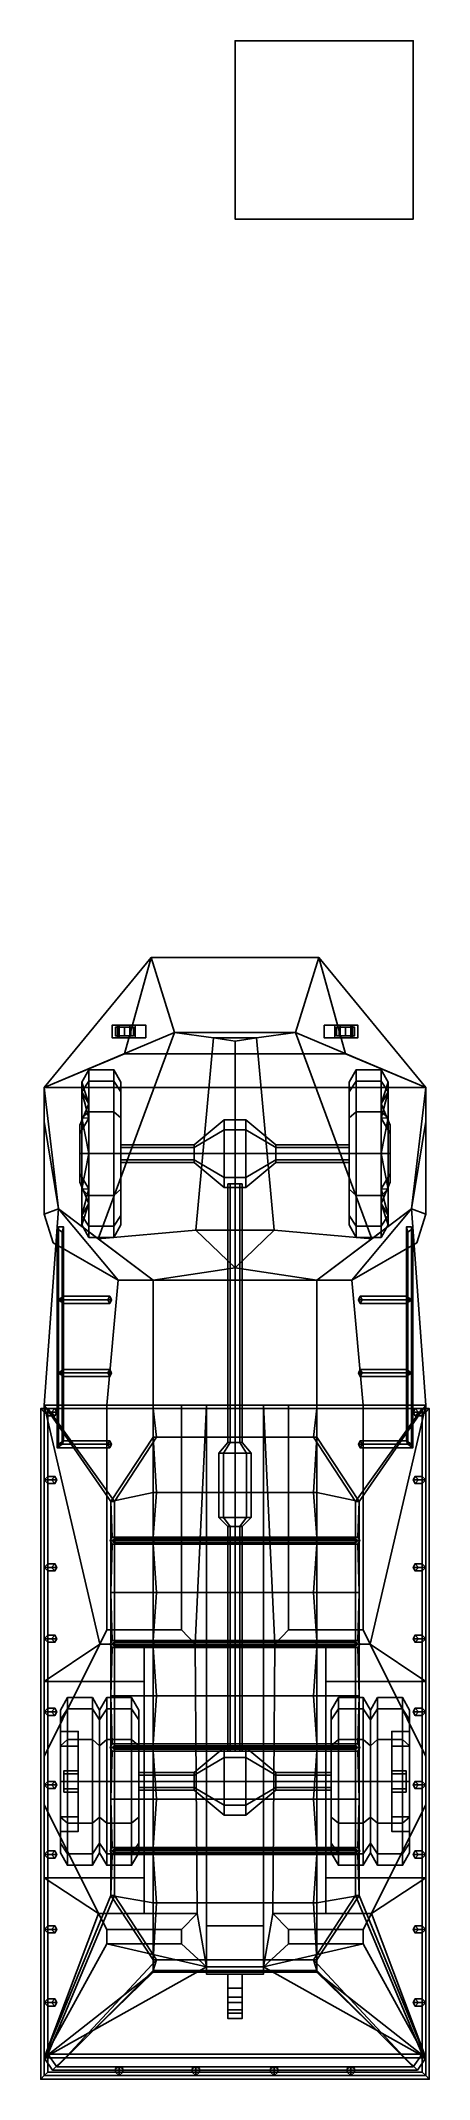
# Model space of a CAD drawing. Header units: millimetres. Extents: x -1.1 to 1.1, y -3.4 to 8.
import ezdxf

# ---------------------------------------------------------------- set-up
doc = ezdxf.new("R2010")
doc.units = ezdxf.units.MM
for name, color, linetype in [('inner_sides', 4, 'Continuous'), ('patch', 7, 'Continuous'), ('tent', 3, 'Continuous'), ('wheels', 2, 'Continuous')]:
    doc.layers.add(name, color=color, linetype=linetype)

msp = doc.modelspace()

# ---------------------------------------------------------------- linework, layer by layer
for points in [[(1, 8, -0.64), (1, 8, -1.64), (0, 8, -1.64), (0, 8, -0.64)], [(1, 8, -1.64), (1, 7, -1.64), (0, 7, -1.64), (0, 8, -1.64)], [(0, 8, -1.64), (0, 7, -1.64), (0, 7, -0.64), (0, 8, -0.64)], [(0, 8, -0.64), (0, 7, -0.64), (1, 7, -0.64), (1, 8, -0.64)], [(1, 7, -0.64), (1, 7, -1.64), (1, 8, -1.64), (1, 8, -0.64)], [(0, 7, -0.64), (0, 7, -1.64), (1, 7, -1.64), (1, 7, -0.64)], [(-1.07, 2.13, 0.69), (-1.07, 2.13, 0.69), (-0.34, 2.44, 1.55), (-0.47, 2.86, 0.81)], [(-0.62, 2.32, 0.42), (-1.07, 2.13, 0.64), (-1.07, 2.13, 0.64), (-0.47, 2.86, 0.81)], [(0.47, 2.86, 0.81), (0.62, 2.32, 0.42), (-0.62, 2.32, 0.42), (-0.47, 2.86, 0.81)], [(-0.47, 2.86, 0.81), (-0.34, 2.44, 1.55), (0.34, 2.44, 1.55), (0.47, 2.86, 0.81)], [(0.47, 2.86, 0.81), (0.34, 2.44, 1.55), (1.07, 2.13, 0.69)], [(1.07, 2.13, 0.64), (1.07, 2.13, 0.64), (0.62, 2.32, 0.42), (0.47, 2.86, 0.81)], [(-1.07, 2.13, 0.69), (-0.99, 1.45, 1.18), (-0.768, 1.282, 1.57), (-0.34, 2.44, 1.55)], [(-0.34, 2.44, 1.55), (-0.768, 1.282, 1.57), (-0.22, 1.33, 1.67), (-0.12, 2.41, 1.6)], [(-0.65, 2.41, 1.24), (-0.65, 2.48, 1.24), (-0.69, 2.48, 1.18), (-0.69, 2.41, 1.18)], [(-0.69, 2.41, 1.18), (-0.69, 2.48, 1.18), (-0.66, 2.48, 1.12), (-0.66, 2.41, 1.12)], [(-0.655, 2.47, 1.215), (-0.67, 2.47, 1.18), (-0.67, 2.42, 1.18), (-0.655, 2.42, 1.215)], [(-0.67, 2.47, 1.18), (-0.655, 2.47, 1.145), (-0.655, 2.42, 1.145), (-0.67, 2.42, 1.18)], [(-0.67, 2.47, 1.18), (-0.585, 2.47, 1.145), (-0.62, 2.47, 1.13), (-0.655, 2.47, 1.145)], [(-0.655, 2.47, 1.215), (-0.57, 2.47, 1.18), (-0.585, 2.47, 1.145), (-0.67, 2.47, 1.18)], [(-0.62, 2.42, 1.23), (-0.655, 2.42, 1.215), (-0.67, 2.42, 1.18), (-0.585, 2.42, 1.215)], [(-0.585, 2.42, 1.215), (-0.67, 2.42, 1.18), (-0.655, 2.42, 1.145), (-0.57, 2.42, 1.18)], [(-0.66, 2.41, 1.12), (-0.66, 2.48, 1.12), (-0.56, 2.48, 1.06), (-0.56, 2.41, 1.06)], [(-0.62, 2.47, 1.23), (-0.655, 2.47, 1.215), (-0.655, 2.42, 1.215), (-0.62, 2.42, 1.23)], [(-0.655, 2.47, 1.145), (-0.62, 2.47, 1.13), (-0.62, 2.42, 1.13), (-0.655, 2.42, 1.145)], [(-0.62, 2.47, 1.23), (-0.585, 2.47, 1.215), (-0.57, 2.47, 1.18), (-0.655, 2.47, 1.215)], [(-0.57, 2.42, 1.18), (-0.655, 2.42, 1.145), (-0.62, 2.42, 1.13), (-0.585, 2.42, 1.145)], [(-0.59, 2.41, 1.24), (-0.59, 2.48, 1.24), (-0.65, 2.48, 1.24), (-0.65, 2.41, 1.24)], [(-0.585, 2.47, 1.215), (-0.62, 2.47, 1.23), (-0.62, 2.42, 1.23), (-0.585, 2.42, 1.215)], [(-0.62, 2.47, 1.13), (-0.585, 2.47, 1.145), (-0.585, 2.42, 1.145), (-0.62, 2.42, 1.13)], [(-0.5, 2.41, 1.17), (-0.5, 2.48, 1.17), (-0.59, 2.48, 1.24), (-0.59, 2.41, 1.24)], [(-0.57, 2.47, 1.18), (-0.585, 2.47, 1.215), (-0.585, 2.42, 1.215), (-0.57, 2.42, 1.18)], [(-0.585, 2.47, 1.145), (-0.57, 2.47, 1.18), (-0.57, 2.42, 1.18), (-0.585, 2.42, 1.145)], [(-0.34, 2.44, 1.55), (-0.12, 2.41, 1.6), (0.12, 2.41, 1.6), (0.34, 2.44, 1.55)], [(-0.12, 2.41, 1.6), (-0.22, 1.33, 1.67), (0, 1.33, 1.73), (0, 2.39, 1.63)], [(-0.12, 2.41, 1.6), (0, 2.39, 1.63), (0, 2.39, 1.63), (0.12, 2.41, 1.6)], [(0, 1.33, 1.73), (0.22, 1.33, 1.67), (0.12, 2.41, 1.6), (0, 2.39, 1.63)], [(0.22, 1.33, 1.67), (0.768, 1.282, 1.57), (0.34, 2.44, 1.55), (0.12, 2.41, 1.6)], [(0.768, 1.282, 1.57), (0.99, 1.45, 1.18), (1.07, 2.13, 0.69), (0.34, 2.44, 1.55)], [(0.5, 2.48, 1.17), (0.5, 2.41, 1.17), (0.59, 2.41, 1.24), (0.59, 2.48, 1.24)], [(0.66, 2.48, 1.12), (0.66, 2.41, 1.12), (0.56, 2.41, 1.06), (0.56, 2.48, 1.06)], [(0.585, 2.47, 1.215), (0.57, 2.47, 1.18), (0.57, 2.42, 1.18), (0.585, 2.42, 1.215)], [(0.57, 2.47, 1.18), (0.585, 2.47, 1.145), (0.585, 2.42, 1.145), (0.57, 2.42, 1.18)], [(0.57, 2.47, 1.18), (0.655, 2.47, 1.145), (0.62, 2.47, 1.13), (0.585, 2.47, 1.145)], [(0.585, 2.47, 1.215), (0.67, 2.47, 1.18), (0.655, 2.47, 1.145), (0.57, 2.47, 1.18)], [(0.62, 2.42, 1.23), (0.585, 2.42, 1.215), (0.57, 2.42, 1.18), (0.655, 2.42, 1.215)], [(0.655, 2.42, 1.215), (0.57, 2.42, 1.18), (0.585, 2.42, 1.145), (0.67, 2.42, 1.18)], [(0.62, 2.47, 1.23), (0.585, 2.47, 1.215), (0.585, 2.42, 1.215), (0.62, 2.42, 1.23)], [(0.585, 2.47, 1.145), (0.62, 2.47, 1.13), (0.62, 2.42, 1.13), (0.585, 2.42, 1.145)], [(0.62, 2.47, 1.23), (0.655, 2.47, 1.215), (0.67, 2.47, 1.18), (0.585, 2.47, 1.215)], [(0.67, 2.42, 1.18), (0.585, 2.42, 1.145), (0.62, 2.42, 1.13), (0.655, 2.42, 1.145)], [(0.59, 2.48, 1.24), (0.59, 2.41, 1.24), (0.65, 2.41, 1.24), (0.65, 2.48, 1.24)], [(0.655, 2.47, 1.215), (0.62, 2.47, 1.23), (0.62, 2.42, 1.23), (0.655, 2.42, 1.215)], [(0.62, 2.47, 1.13), (0.655, 2.47, 1.145), (0.655, 2.42, 1.145), (0.62, 2.42, 1.13)], [(0.65, 2.48, 1.24), (0.65, 2.41, 1.24), (0.69, 2.41, 1.18), (0.69, 2.48, 1.18)], [(0.67, 2.47, 1.18), (0.655, 2.47, 1.215), (0.655, 2.42, 1.215), (0.67, 2.42, 1.18)], [(0.655, 2.47, 1.145), (0.67, 2.47, 1.18), (0.67, 2.42, 1.18), (0.655, 2.42, 1.145)], [(0.69, 2.48, 1.18), (0.69, 2.41, 1.18), (0.66, 2.41, 1.12), (0.66, 2.48, 1.12)], [(0.62, 2.32, 0.42), (1.07, 2.13, 0.64), (-1.07, 2.13, 0.64), (-0.62, 2.32, 0.42)], [(-1.07, 2.13, 0.69), (-1.07, 1.94, 0.76), (-0.99, 1.45, 1.18), (-1.07, 2.13, 0.69)], [(-1.07, 2.13, 0.69), (-1.07, 2.13, 0.64), (1.07, 2.13, 0.64), (1.07, 2.13, 0.69)], [(0.99, 1.45, 1.18), (1.07, 1.94, 0.76), (1.07, 2.13, 0.69)], [(-0.23, 1.795, 0.395), (-0.23, 1.81, 0.43), (-0.06, 1.95, 0.43), (-0.06, 1.894, 0.296)], [(-0.23, 1.81, 0.43), (-0.23, 1.795, 0.465), (-0.06, 1.894, 0.564), (-0.06, 1.95, 0.43)], [(0.06, 1.95, 0.43), (0.06, 1.894, 0.296), (-0.06, 1.894, 0.296), (-0.06, 1.95, 0.43)], [(0.06, 1.894, 0.564), (0.06, 1.95, 0.43), (-0.06, 1.95, 0.43), (-0.06, 1.894, 0.564)], [(0.23, 1.81, 0.43), (0.23, 1.795, 0.395), (0.06, 1.894, 0.296), (0.06, 1.95, 0.43)], [(0.23, 1.795, 0.465), (0.23, 1.81, 0.43), (0.06, 1.95, 0.43), (0.06, 1.894, 0.564)], [(-1.07, 1.94, 0.76), (-1.07, 1.42, 0.76), (-0.99, 1.45, 1.18), (-1.07, 1.94, 0.76)], [(-0.23, 1.795, 0.465), (-0.23, 1.76, 0.48), (-0.06, 1.76, 0.62), (-0.06, 1.894, 0.564)], [(-0.23, 1.76, 0.38), (-0.23, 1.795, 0.395), (-0.06, 1.894, 0.296), (-0.06, 1.76, 0.24)], [(0.06, 1.76, 0.62), (0.06, 1.894, 0.564), (-0.06, 1.894, 0.564), (-0.06, 1.76, 0.62)], [(0.06, 1.894, 0.296), (0.06, 1.76, 0.24), (-0.06, 1.76, 0.24), (-0.06, 1.894, 0.296)], [(0.23, 1.76, 0.48), (0.23, 1.795, 0.465), (0.06, 1.894, 0.564), (0.06, 1.76, 0.62)], [(0.23, 1.795, 0.395), (0.23, 1.76, 0.38), (0.06, 1.76, 0.24), (0.06, 1.894, 0.296)], [(0.99, 1.45, 1.18), (1.07, 1.42, 0.76), (1.07, 1.94, 0.76)], [(-0.23, 1.81, 0.43), (-0.23, 1.795, 0.395), (-0.64, 1.795, 0.395), (-0.64, 1.81, 0.43)], [(-0.23, 1.795, 0.465), (-0.23, 1.81, 0.43), (-0.64, 1.81, 0.43), (-0.64, 1.795, 0.465)], [(-0.23, 1.76, 0.48), (-0.23, 1.795, 0.465), (-0.64, 1.795, 0.465), (-0.64, 1.76, 0.48)], [(-0.23, 1.795, 0.395), (-0.23, 1.76, 0.38), (-0.64, 1.76, 0.38), (-0.64, 1.795, 0.395)], [(-0.23, 1.725, 0.465), (-0.23, 1.76, 0.48), (-0.64, 1.76, 0.48), (-0.64, 1.725, 0.465)], [(-0.23, 1.76, 0.38), (-0.23, 1.725, 0.395), (-0.64, 1.725, 0.395), (-0.64, 1.76, 0.38)], [(-0.23, 1.725, 0.395), (-0.23, 1.71, 0.43), (-0.64, 1.71, 0.43), (-0.64, 1.725, 0.395)], [(-0.23, 1.71, 0.43), (-0.23, 1.725, 0.465), (-0.64, 1.725, 0.465), (-0.64, 1.71, 0.43)], [(-0.23, 1.76, 0.48), (-0.23, 1.725, 0.465), (-0.06, 1.626, 0.564), (-0.06, 1.76, 0.62)], [(-0.23, 1.725, 0.395), (-0.23, 1.76, 0.38), (-0.06, 1.76, 0.24), (-0.06, 1.626, 0.296)], [(-0.23, 1.71, 0.43), (-0.23, 1.725, 0.395), (-0.06, 1.626, 0.296), (-0.06, 1.57, 0.43)], [(-0.23, 1.725, 0.465), (-0.23, 1.71, 0.43), (-0.06, 1.57, 0.43), (-0.06, 1.626, 0.564)], [(0.06, 1.626, 0.564), (0.06, 1.76, 0.62), (-0.06, 1.76, 0.62), (-0.06, 1.626, 0.564)], [(0.06, 1.76, 0.24), (0.06, 1.626, 0.296), (-0.06, 1.626, 0.296), (-0.06, 1.76, 0.24)], [(0.23, 1.725, 0.465), (0.23, 1.76, 0.48), (0.06, 1.76, 0.62), (0.06, 1.626, 0.564)], [(0.23, 1.76, 0.38), (0.23, 1.725, 0.395), (0.06, 1.626, 0.296), (0.06, 1.76, 0.24)], [(0.23, 1.725, 0.395), (0.23, 1.71, 0.43), (0.06, 1.57, 0.43), (0.06, 1.626, 0.296)], [(0.23, 1.71, 0.43), (0.23, 1.725, 0.465), (0.06, 1.626, 0.564), (0.06, 1.57, 0.43)], [(0.64, 1.795, 0.465), (0.64, 1.81, 0.43), (0.23, 1.81, 0.43), (0.23, 1.795, 0.465)], [(0.64, 1.81, 0.43), (0.64, 1.795, 0.395), (0.23, 1.795, 0.395), (0.23, 1.81, 0.43)], [(0.64, 1.76, 0.48), (0.64, 1.795, 0.465), (0.23, 1.795, 0.465), (0.23, 1.76, 0.48)], [(0.64, 1.795, 0.395), (0.64, 1.76, 0.38), (0.23, 1.76, 0.38), (0.23, 1.795, 0.395)], [(0.64, 1.725, 0.465), (0.64, 1.76, 0.48), (0.23, 1.76, 0.48), (0.23, 1.725, 0.465)], [(0.64, 1.76, 0.38), (0.64, 1.725, 0.395), (0.23, 1.725, 0.395), (0.23, 1.76, 0.38)], [(0.64, 1.71, 0.43), (0.64, 1.725, 0.465), (0.23, 1.725, 0.465), (0.23, 1.71, 0.43)], [(0.64, 1.725, 0.395), (0.64, 1.71, 0.43), (0.23, 1.71, 0.43), (0.23, 1.725, 0.395)], [(0.06, 1.626, 0.296), (0.06, 1.57, 0.43), (-0.06, 1.57, 0.43), (-0.06, 1.626, 0.296)], [(0.06, 1.57, 0.43), (0.06, 1.626, 0.564), (-0.06, 1.626, 0.564), (-0.06, 1.57, 0.43)], [(-0.04, 0.14, 0.52), (-0.028, 0.14, 0.548), (-0.028, 1.59, 0.458), (-0.04, 1.59, 0.43)], [(-0.028, 0.14, 0.492), (-0.04, 0.14, 0.52), (-0.04, 1.59, 0.43), (-0.028, 1.59, 0.402)], [(-0.028, 0.14, 0.548), (0, 0.14, 0.56), (0, 1.59, 0.47), (-0.028, 1.59, 0.458)], [(0, 0.14, 0.48), (-0.028, 0.14, 0.492), (-0.028, 1.59, 0.402), (0, 1.59, 0.39)], [(0, 0.14, 0.56), (0.028, 0.14, 0.548), (0.028, 1.59, 0.458), (0, 1.59, 0.47)], [(0.028, 0.14, 0.492), (0, 0.14, 0.48), (0, 1.59, 0.39), (0.028, 1.59, 0.402)], [(0.028, 0.14, 0.548), (0.04, 0.14, 0.52), (0.04, 1.59, 0.43), (0.028, 1.59, 0.458)], [(0.04, 0.14, 0.52), (0.028, 0.14, 0.492), (0.028, 1.59, 0.402), (0.04, 1.59, 0.43)], [(-0.655, 1.05, 0.54), (-0.72, 0.35, 0.64), (-1.07, 0.35, 1.18), (-0.99, 1.45, 1.18)], [(-0.99, 1.45, 1.18), (-1.07, 0.35, 1.18), (-0.46, 0.35, 2.11), (-0.46, 1.05, 2.11)], [(-1.02, 1.26, 0.54), (-0.655, 1.05, 0.54), (-0.99, 1.45, 1.18), (-1.07, 1.42, 0.76)], [(0.46, 0.35, 2.11), (1.07, 0.35, 1.18), (0.99, 1.45, 1.18), (0.46, 1.05, 2.11)], [(1.07, 0.35, 1.18), (0.72, 0.35, 0.64), (0.655, 1.05, 0.54), (0.99, 1.45, 1.18)], [(0.99, 1.45, 1.18), (0.655, 1.05, 0.54), (1.02, 1.26, 0.54), (1.07, 1.42, 0.76)], [(-0.99, 1.35, 0.717), (-0.997, 1.34, 0.69), (-0.997, 0.11, 0.69), (-0.99, 0.13, 0.717)], [(-0.997, 1.34, 0.69), (-0.97, 1.32, 0.683), (-0.97, 0.13, 0.683), (-0.997, 0.11, 0.69)], [(-0.963, 1.35, 0.71), (-0.99, 1.35, 0.717), (-0.99, 0.13, 0.717), (-0.963, 0.15, 0.71)], [(-0.97, 1.32, 0.683), (-0.963, 1.35, 0.71), (-0.963, 0.15, 0.71), (-0.97, 0.13, 0.683)], [(-0.768, 1.282, 1.57), (-0.46, 1.05, 2.11), (0, 1.12, 2.11), (-0.22, 1.33, 1.67)], [(-0.22, 1.33, 1.67), (0, 1.12, 2.11), (0, 1.12, 2.11), (0, 1.33, 1.73)], [(0, 1.12, 2.11), (0.46, 1.05, 2.11), (0.768, 1.282, 1.57), (0.22, 1.33, 1.67)], [(0, 1.12, 2.11), (0, 1.12, 2.11), (0.22, 1.33, 1.67), (0, 1.33, 1.73)], [(0.99, 1.35, 0.717), (0.963, 1.35, 0.71), (0.963, 0.15, 0.71), (0.99, 0.13, 0.717)], [(0.963, 1.35, 0.71), (0.97, 1.32, 0.683), (0.97, 0.13, 0.683), (0.963, 0.15, 0.71)], [(0.97, 1.32, 0.683), (0.997, 1.34, 0.69), (0.997, 0.11, 0.69), (0.97, 0.13, 0.683)], [(0.997, 1.34, 0.69), (0.99, 1.35, 0.717), (0.99, 0.13, 0.717), (0.997, 0.11, 0.69)], [(0.655, 1.05, 0.54), (0.72, 0.35, 0.64), (-0.72, 0.35, 0.64), (-0.655, 1.05, 0.54)], [(0, 1.12, 2.11), (-0.46, 1.05, 2.11), (0.46, 1.05, 2.11), (0, 1.12, 2.11)], [(-0.46, 1.05, 2.11), (-0.46, 0.35, 2.11), (0.46, 0.35, 2.11), (0.46, 1.05, 2.11)], [(-0.713, 0.94, 0.877), (-0.703, 0.96, 0.86), (-0.963, 0.96, 0.71), (-0.99, 0.94, 0.717)], [(-0.703, 0.92, 0.86), (-0.713, 0.94, 0.877), (-0.99, 0.94, 0.717), (-0.963, 0.92, 0.71)], [(-0.703, 0.96, 0.86), (-0.693, 0.94, 0.843), (-0.97, 0.94, 0.683), (-0.963, 0.96, 0.71)], [(-0.693, 0.94, 0.843), (-0.703, 0.92, 0.86), (-0.963, 0.92, 0.71), (-0.97, 0.94, 0.683)], [(0.693, 0.94, 0.843), (0.703, 0.96, 0.86), (0.963, 0.96, 0.71), (0.97, 0.94, 0.683)], [(0.703, 0.92, 0.86), (0.693, 0.94, 0.843), (0.97, 0.94, 0.683), (0.963, 0.92, 0.71)], [(0.703, 0.96, 0.86), (0.713, 0.94, 0.877), (0.99, 0.94, 0.717), (0.963, 0.96, 0.71)], [(0.713, 0.94, 0.877), (0.703, 0.92, 0.86), (0.963, 0.92, 0.71), (0.99, 0.94, 0.717)], [(-0.713, 0.53, 0.877), (-0.703, 0.55, 0.86), (-0.963, 0.55, 0.71), (-0.99, 0.53, 0.717)], [(-0.703, 0.51, 0.86), (-0.713, 0.53, 0.877), (-0.99, 0.53, 0.717), (-0.963, 0.51, 0.71)], [(-0.703, 0.55, 0.86), (-0.693, 0.53, 0.843), (-0.97, 0.53, 0.683), (-0.963, 0.55, 0.71)], [(-0.693, 0.53, 0.843), (-0.703, 0.51, 0.86), (-0.963, 0.51, 0.71), (-0.97, 0.53, 0.683)], [(0.693, 0.53, 0.843), (0.703, 0.55, 0.86), (0.963, 0.55, 0.71), (0.97, 0.53, 0.683)], [(0.703, 0.51, 0.86), (0.693, 0.53, 0.843), (0.97, 0.53, 0.683), (0.963, 0.51, 0.71)], [(0.703, 0.55, 0.86), (0.713, 0.53, 0.877), (0.99, 0.53, 0.717), (0.963, 0.55, 0.71)], [(0.713, 0.53, 0.877), (0.703, 0.51, 0.86), (0.963, 0.51, 0.71), (0.99, 0.53, 0.717)], [(-0.72, 0.35, 0.64), (-0.72, -0.91, 0.64), (-0.759, -0.99, 0.701), (-1.07, 0.35, 1.18)], [(-0.759, -0.99, 0.701), (-0.759, -0.99, 0.701), (-1.07, -1.62, 1.18), (-1.07, 0.35, 1.18)], [(-1.07, 0.35, 1.18), (-1.07, -3.31, 1.18), (-0.696, -2.4, 1.75), (-0.696, -0.19, 1.75)], [(-1.07, 0.35, 1.18), (-0.696, -0.19, 1.75), (-0.46, 0.17, 2.11), (-0.46, 0.35, 2.11)], [(-0.3, 0.35, 0.64), (-0.3, -0.91, 0.64), (-0.72, -0.91, 0.64), (-0.72, 0.35, 0.64)], [(-0.46, 0.35, 2.11), (-0.46, 0.17, 2.11), (0.46, 0.17, 2.11), (0.46, 0.35, 2.11)], [(-0.16, 0.35, 0.75), (-0.223, -0.99, 0.701), (-0.3, -0.91, 0.64), (-0.3, 0.35, 0.64)], [(-0.16, 0.35, 0.75), (-0.16, -2.8, 0.75), (-0.212, -2.5, 0.709), (-0.223, -0.99, 0.701)], [(0.16, 0.35, 0.75), (0.16, -2.8, 0.75), (-0.16, -2.8, 0.75), (-0.16, 0.35, 0.75)], [(0.3, 0.35, 0.64), (0.3, -0.91, 0.64), (0.223, -0.99, 0.701), (0.16, 0.35, 0.75)], [(0.223, -0.99, 0.701), (0.212, -2.5, 0.709), (0.16, -2.8, 0.75), (0.16, 0.35, 0.75)], [(0.72, 0.35, 0.64), (0.72, -0.91, 0.64), (0.3, -0.91, 0.64), (0.3, 0.35, 0.64)], [(0.46, 0.17, 2.11), (0.696, -0.19, 1.75), (1.07, 0.35, 1.18), (0.46, 0.35, 2.11)], [(0.696, -2.4, 1.75), (1.07, -3.31, 1.18), (1.07, 0.35, 1.18), (0.696, -0.19, 1.75)], [(0.759, -0.99, 0.701), (0.72, -0.91, 0.64), (0.72, 0.35, 0.64), (1.07, 0.35, 1.18)], [(1.07, -1.62, 1.18), (0.759, -0.99, 0.701), (0.759, -0.99, 0.701), (1.07, 0.35, 1.18)], [(-1.07, 0.31, 1.28), (-1.09, 0.33, 1.26), (-1.09, -3.43, 1.26), (-1.07, -3.41, 1.28)], [(-1.09, 0.33, 1.26), (-1.07, 0.31, 1.24), (-1.07, -3.41, 1.24), (-1.09, -3.43, 1.26)], [(-1.09, 0.33, 1.26), (-1.07, 0.31, 1.28), (-1, 0.31, 1.28), (-1.01, 0.33, 1.26)], [(-1.07, 0.31, 1.24), (-1.09, 0.33, 1.26), (-1.01, 0.33, 1.26), (-1.03, 0.31, 1.24)], [(-1.05, 0.29, 1.26), (-1.07, 0.31, 1.28), (-1.07, -3.41, 1.28), (-1.05, -3.39, 1.26)], [(-1.07, 0.31, 1.24), (-1.05, 0.29, 1.26), (-1.05, -3.39, 1.26), (-1.07, -3.41, 1.24)], [(-1.07, 0.31, 1.28), (-1.05, 0.29, 1.26), (-1.01, 0.29, 1.26), (-1, 0.31, 1.28)], [(-1.05, 0.29, 1.26), (-1.07, 0.31, 1.24), (-1.03, 0.31, 1.24), (-1.01, 0.29, 1.26)], [(1.07, 0.31, 1.28), (1.09, 0.33, 1.26), (1.01, 0.33, 1.26), (1, 0.31, 1.28)], [(1.05, 0.29, 1.26), (1.07, 0.31, 1.28), (1, 0.31, 1.28), (1.01, 0.29, 1.26)], [(1.09, 0.33, 1.26), (1.07, 0.31, 1.24), (1.03, 0.31, 1.24), (1.01, 0.33, 1.26)], [(1.07, 0.31, 1.24), (1.05, 0.29, 1.26), (1.01, 0.29, 1.26), (1.03, 0.31, 1.24)], [(1.07, 0.31, 1.28), (1.05, 0.29, 1.26), (1.05, -3.39, 1.26), (1.07, -3.41, 1.28)], [(1.05, 0.29, 1.26), (1.07, 0.31, 1.24), (1.07, -3.41, 1.24), (1.05, -3.39, 1.26)], [(1.09, 0.33, 1.26), (1.07, 0.31, 1.28), (1.07, -3.41, 1.28), (1.09, -3.43, 1.26)], [(1.07, 0.31, 1.24), (1.09, 0.33, 1.26), (1.09, -3.43, 1.26), (1.07, -3.41, 1.24)], [(-0.693, 0.13, 0.843), (-0.703, 0.11, 0.86), (-0.997, 0.11, 0.69), (-0.97, 0.13, 0.683)], [(-0.703, 0.11, 0.86), (-0.713, 0.13, 0.877), (-0.99, 0.13, 0.717), (-0.997, 0.11, 0.69)], [(-0.713, 0.13, 0.877), (-0.703, 0.15, 0.86), (-0.963, 0.15, 0.71), (-0.99, 0.13, 0.717)], [(-0.703, 0.15, 0.86), (-0.693, 0.13, 0.843), (-0.97, 0.13, 0.683), (-0.963, 0.15, 0.71)], [(-0.028, 0.14, 0.548), (-0.04, 0.14, 0.52), (-0.09, 0.08, 0.52), (-0.064, 0.08, 0.584)], [(-0.04, 0.14, 0.52), (-0.028, 0.14, 0.492), (-0.064, 0.08, 0.456), (-0.09, 0.08, 0.52)], [(0, 0.14, 0.56), (-0.028, 0.14, 0.548), (-0.064, 0.08, 0.584), (0, 0.08, 0.61)], [(-0.028, 0.14, 0.492), (0, 0.14, 0.48), (0, 0.08, 0.43), (-0.064, 0.08, 0.456)], [(0.028, 0.14, 0.548), (0, 0.14, 0.56), (0, 0.08, 0.61), (0.064, 0.08, 0.584)], [(0, 0.14, 0.48), (0.028, 0.14, 0.492), (0.064, 0.08, 0.456), (0, 0.08, 0.43)], [(0.04, 0.14, 0.52), (0.028, 0.14, 0.548), (0.064, 0.08, 0.584), (0.09, 0.08, 0.52)], [(0.028, 0.14, 0.492), (0.04, 0.14, 0.52), (0.09, 0.08, 0.52), (0.064, 0.08, 0.456)], [(0.693, 0.13, 0.843), (0.703, 0.15, 0.86), (0.963, 0.15, 0.71), (0.97, 0.13, 0.683)], [(0.703, 0.11, 0.86), (0.693, 0.13, 0.843), (0.97, 0.13, 0.683), (0.997, 0.11, 0.69)], [(0.703, 0.15, 0.86), (0.713, 0.13, 0.877), (0.99, 0.13, 0.717), (0.963, 0.15, 0.71)], [(0.713, 0.13, 0.877), (0.703, 0.11, 0.86), (0.997, 0.11, 0.69), (0.99, 0.13, 0.717)], [(-0.064, 0.08, 0.584), (-0.09, 0.08, 0.52), (-0.09, -0.28, 0.52), (-0.064, -0.28, 0.584)], [(-0.09, 0.08, 0.52), (-0.064, 0.08, 0.456), (-0.064, -0.28, 0.456), (-0.09, -0.28, 0.52)], [(0, 0.08, 0.61), (-0.064, 0.08, 0.584), (-0.064, -0.28, 0.584), (0, -0.28, 0.61)], [(-0.064, 0.08, 0.456), (0, 0.08, 0.43), (0, -0.28, 0.43), (-0.064, -0.28, 0.456)], [(0.064, 0.08, 0.584), (0, 0.08, 0.61), (0, -0.28, 0.61), (0.064, -0.28, 0.584)], [(0, 0.08, 0.43), (0.064, 0.08, 0.456), (0.064, -0.28, 0.456), (0, -0.28, 0.43)], [(0.09, 0.08, 0.52), (0.064, 0.08, 0.584), (0.064, -0.28, 0.584), (0.09, -0.28, 0.52)], [(0.064, 0.08, 0.456), (0.09, 0.08, 0.52), (0.09, -0.28, 0.52), (0.064, -0.28, 0.456)], [(-1.05, -0.05, 1.26), (-1.07, -0.07, 1.28), (-1, -0.07, 1.28), (-1.01, -0.05, 1.26)], [(-1.07, -0.07, 1.24), (-1.05, -0.05, 1.26), (-1.01, -0.05, 1.26), (-1.03, -0.07, 1.24)], [(-1.07, -0.07, 1.28), (-1.05, -0.09, 1.26), (-1.01, -0.09, 1.26), (-1, -0.07, 1.28)], [(-1.05, -0.09, 1.26), (-1.07, -0.07, 1.24), (-1.03, -0.07, 1.24), (-1.01, -0.09, 1.26)], [(1.07, -0.07, 1.28), (1.05, -0.05, 1.26), (1.01, -0.05, 1.26), (1, -0.07, 1.28)], [(1.05, -0.09, 1.26), (1.07, -0.07, 1.28), (1, -0.07, 1.28), (1.01, -0.09, 1.26)], [(1.05, -0.05, 1.26), (1.07, -0.07, 1.24), (1.03, -0.07, 1.24), (1.01, -0.05, 1.26)], [(1.07, -0.07, 1.24), (1.05, -0.09, 1.26), (1.01, -0.09, 1.26), (1.03, -0.07, 1.24)], [(-0.028, -0.33, 0.492), (-0.04, -0.33, 0.52), (-0.09, -0.28, 0.52), (-0.064, -0.28, 0.456)], [(-0.04, -0.33, 0.52), (-0.028, -0.33, 0.548), (-0.064, -0.28, 0.584), (-0.09, -0.28, 0.52)], [(0, -0.33, 0.48), (-0.028, -0.33, 0.492), (-0.064, -0.28, 0.456), (0, -0.28, 0.43)], [(-0.028, -0.33, 0.548), (0, -0.33, 0.56), (0, -0.28, 0.61), (-0.064, -0.28, 0.584)], [(-0.028, -0.33, 0.548), (-0.04, -0.33, 0.52), (-0.04, -1.59, 0.43), (-0.028, -1.59, 0.458)], [(-0.04, -0.33, 0.52), (-0.028, -0.33, 0.492), (-0.028, -1.59, 0.402), (-0.04, -1.59, 0.43)], [(0, -0.33, 0.56), (-0.028, -0.33, 0.548), (-0.028, -1.59, 0.458), (0, -1.59, 0.47)], [(-0.028, -0.33, 0.492), (0, -0.33, 0.48), (0, -1.59, 0.39), (-0.028, -1.59, 0.402)], [(0.028, -0.33, 0.492), (0, -0.33, 0.48), (0, -0.28, 0.43), (0.064, -0.28, 0.456)], [(0, -0.33, 0.56), (0.028, -0.33, 0.548), (0.064, -0.28, 0.584), (0, -0.28, 0.61)], [(0.028, -0.33, 0.548), (0, -0.33, 0.56), (0, -1.59, 0.47), (0.028, -1.59, 0.458)], [(0, -0.33, 0.48), (0.028, -0.33, 0.492), (0.028, -1.59, 0.402), (0, -1.59, 0.39)], [(0.04, -0.33, 0.52), (0.028, -0.33, 0.492), (0.064, -0.28, 0.456), (0.09, -0.28, 0.52)], [(0.028, -0.33, 0.548), (0.04, -0.33, 0.52), (0.09, -0.28, 0.52), (0.064, -0.28, 0.584)], [(0.04, -0.33, 0.52), (0.028, -0.33, 0.548), (0.028, -1.59, 0.458), (0.04, -1.59, 0.43)], [(0.028, -0.33, 0.492), (0.04, -0.33, 0.52), (0.04, -1.59, 0.43), (0.028, -1.59, 0.402)], [(-1.05, -0.54, 1.26), (-1.07, -0.56, 1.28), (-1, -0.56, 1.28), (-1.01, -0.54, 1.26)], [(-1.07, -0.56, 1.24), (-1.05, -0.54, 1.26), (-1.01, -0.54, 1.26), (-1.03, -0.56, 1.24)], [(-1.07, -0.56, 1.28), (-1.05, -0.58, 1.26), (-1.01, -0.58, 1.26), (-1, -0.56, 1.28)], [(-1.05, -0.58, 1.26), (-1.07, -0.56, 1.24), (-1.03, -0.56, 1.24), (-1.01, -0.58, 1.26)], [(1.07, -0.56, 1.28), (1.05, -0.54, 1.26), (1.01, -0.54, 1.26), (1, -0.56, 1.28)], [(1.05, -0.58, 1.26), (1.07, -0.56, 1.28), (1, -0.56, 1.28), (1.01, -0.58, 1.26)], [(1.05, -0.54, 1.26), (1.07, -0.56, 1.24), (1.03, -0.56, 1.24), (1.01, -0.54, 1.26)], [(1.07, -0.56, 1.24), (1.05, -0.58, 1.26), (1.01, -0.58, 1.26), (1.03, -0.56, 1.24)], [(-0.759, -0.99, 0.701), (-0.72, -0.91, 0.64), (-0.3, -0.91, 0.64), (-0.223, -0.99, 0.701)], [(0.223, -0.99, 0.701), (0.3, -0.91, 0.64), (0.72, -0.91, 0.64), (0.759, -0.99, 0.701)], [(-1.05, -0.94, 1.26), (-1.07, -0.96, 1.28), (-1, -0.96, 1.28), (-1.01, -0.94, 1.26)], [(-1.07, -0.96, 1.24), (-1.05, -0.94, 1.26), (-1.01, -0.94, 1.26), (-1.03, -0.96, 1.24)], [(-1.07, -0.96, 1.28), (-1.05, -0.98, 1.26), (-1.01, -0.98, 1.26), (-1, -0.96, 1.28)], [(-1.05, -0.98, 1.26), (-1.07, -0.96, 1.24), (-1.03, -0.96, 1.24), (-1.01, -0.98, 1.26)], [(-0.759, -0.99, 0.701), (-1.07, -1.2, 0.49), (-1.07, -1.62, 1.18)], [(-0.51, -0.99, 0.701), (-0.51, -1.2, 0.49), (-1.07, -1.2, 0.49), (-0.759, -0.99, 0.701)], [(-0.223, -0.99, 0.701), (-0.212, -2.5, 0.709), (-0.51, -2.5, 0.71), (-0.51, -0.99, 0.701)], [(0.51, -0.99, 0.701), (0.51, -2.5, 0.709), (0.212, -2.5, 0.709), (0.223, -0.99, 0.701)], [(0.759, -0.99, 0.701), (1.07, -1.2, 0.49), (0.51, -1.2, 0.49), (0.51, -0.99, 0.701)], [(1.07, -1.62, 1.18), (1.07, -1.2, 0.49), (0.759, -0.99, 0.701), (1.07, -1.62, 1.18)], [(1.07, -0.96, 1.28), (1.05, -0.94, 1.26), (1.01, -0.94, 1.26), (1, -0.96, 1.28)], [(1.05, -0.98, 1.26), (1.07, -0.96, 1.28), (1, -0.96, 1.28), (1.01, -0.98, 1.26)], [(1.05, -0.94, 1.26), (1.07, -0.96, 1.24), (1.03, -0.96, 1.24), (1.01, -0.94, 1.26)], [(1.07, -0.96, 1.24), (1.05, -0.98, 1.26), (1.01, -0.98, 1.26), (1.03, -0.96, 1.24)], [(-1.07, -1.2, 0.49), (-1.07, -2.3, 0.49), (-1.07, -1.89, 1.18), (-1.07, -1.62, 1.18)], [(1.07, -1.89, 1.18), (1.07, -2.3, 0.49), (1.07, -1.2, 0.49), (1.07, -1.62, 1.18)], [(-1.07, -1.37, 1.24), (-1.05, -1.35, 1.26), (-1.01, -1.35, 1.26), (-1.03, -1.37, 1.24)], [(-1.05, -1.35, 1.26), (-1.07, -1.37, 1.28), (-1, -1.37, 1.28), (-1.01, -1.35, 1.26)], [(-1.05, -1.39, 1.26), (-1.07, -1.37, 1.24), (-1.03, -1.37, 1.24), (-1.01, -1.39, 1.26)], [(-1.07, -1.37, 1.28), (-1.05, -1.39, 1.26), (-1.01, -1.39, 1.26), (-1, -1.37, 1.28)], [(1.07, -1.37, 1.28), (1.05, -1.35, 1.26), (1.01, -1.35, 1.26), (1, -1.37, 1.28)], [(1.05, -1.39, 1.26), (1.07, -1.37, 1.28), (1, -1.37, 1.28), (1.01, -1.39, 1.26)], [(1.05, -1.35, 1.26), (1.07, -1.37, 1.24), (1.03, -1.37, 1.24), (1.01, -1.35, 1.26)], [(1.07, -1.37, 1.24), (1.05, -1.39, 1.26), (1.01, -1.39, 1.26), (1.03, -1.37, 1.24)], [(-0.23, -1.71, 0.43), (-0.23, -1.725, 0.465), (-0.06, -1.626, 0.564), (-0.06, -1.57, 0.43)], [(-0.23, -1.725, 0.395), (-0.23, -1.71, 0.43), (-0.06, -1.57, 0.43), (-0.06, -1.626, 0.296)], [(0.06, -1.626, 0.564), (0.06, -1.57, 0.43), (-0.06, -1.57, 0.43), (-0.06, -1.626, 0.564)], [(0.06, -1.57, 0.43), (0.06, -1.626, 0.296), (-0.06, -1.626, 0.296), (-0.06, -1.57, 0.43)], [(0.23, -1.725, 0.465), (0.23, -1.71, 0.43), (0.06, -1.57, 0.43), (0.06, -1.626, 0.564)], [(0.23, -1.71, 0.43), (0.23, -1.725, 0.395), (0.06, -1.626, 0.296), (0.06, -1.57, 0.43)], [(-0.23, -1.725, 0.465), (-0.23, -1.71, 0.43), (-0.54, -1.71, 0.43), (-0.54, -1.725, 0.465)], [(-0.23, -1.71, 0.43), (-0.23, -1.725, 0.395), (-0.54, -1.725, 0.395), (-0.54, -1.71, 0.43)], [(-0.23, -1.725, 0.465), (-0.23, -1.76, 0.48), (-0.06, -1.76, 0.62), (-0.06, -1.626, 0.564)], [(-0.23, -1.76, 0.38), (-0.23, -1.725, 0.395), (-0.06, -1.626, 0.296), (-0.06, -1.76, 0.24)], [(0.06, -1.76, 0.62), (0.06, -1.626, 0.564), (-0.06, -1.626, 0.564), (-0.06, -1.76, 0.62)], [(0.06, -1.626, 0.296), (0.06, -1.76, 0.24), (-0.06, -1.76, 0.24), (-0.06, -1.626, 0.296)], [(0.23, -1.76, 0.48), (0.23, -1.725, 0.465), (0.06, -1.626, 0.564), (0.06, -1.76, 0.62)], [(0.23, -1.725, 0.395), (0.23, -1.76, 0.38), (0.06, -1.76, 0.24), (0.06, -1.626, 0.296)], [(0.23, -1.71, 0.43), (0.23, -1.725, 0.465), (0.54, -1.725, 0.465), (0.54, -1.71, 0.43)], [(0.23, -1.725, 0.395), (0.23, -1.71, 0.43), (0.54, -1.71, 0.43), (0.54, -1.725, 0.395)], [(-1.05, -1.76, 1.26), (-1.07, -1.78, 1.28), (-1, -1.78, 1.28), (-1.01, -1.76, 1.26)], [(-1.07, -1.78, 1.24), (-1.05, -1.76, 1.26), (-1.01, -1.76, 1.26), (-1.03, -1.78, 1.24)], [(-1.07, -1.78, 1.28), (-1.05, -1.8, 1.26), (-1.01, -1.8, 1.26), (-1, -1.78, 1.28)], [(-1.05, -1.8, 1.26), (-1.07, -1.78, 1.24), (-1.03, -1.78, 1.24), (-1.01, -1.8, 1.26)], [(-0.23, -1.76, 0.48), (-0.23, -1.725, 0.465), (-0.54, -1.725, 0.465), (-0.54, -1.76, 0.48)], [(-0.23, -1.725, 0.395), (-0.23, -1.76, 0.38), (-0.54, -1.76, 0.38), (-0.54, -1.725, 0.395)], [(-0.23, -1.795, 0.465), (-0.23, -1.76, 0.48), (-0.54, -1.76, 0.48), (-0.54, -1.795, 0.465)], [(-0.23, -1.76, 0.38), (-0.23, -1.795, 0.395), (-0.54, -1.795, 0.395), (-0.54, -1.76, 0.38)], [(-0.23, -1.81, 0.43), (-0.23, -1.795, 0.465), (-0.54, -1.795, 0.465), (-0.54, -1.81, 0.43)], [(-0.23, -1.795, 0.395), (-0.23, -1.81, 0.43), (-0.54, -1.81, 0.43), (-0.54, -1.795, 0.395)], [(-0.23, -1.76, 0.48), (-0.23, -1.795, 0.465), (-0.06, -1.894, 0.564), (-0.06, -1.76, 0.62)], [(-0.23, -1.795, 0.395), (-0.23, -1.76, 0.38), (-0.06, -1.76, 0.24), (-0.06, -1.894, 0.296)], [(-0.23, -1.795, 0.465), (-0.23, -1.81, 0.43), (-0.06, -1.95, 0.43), (-0.06, -1.894, 0.564)], [(-0.23, -1.81, 0.43), (-0.23, -1.795, 0.395), (-0.06, -1.894, 0.296), (-0.06, -1.95, 0.43)], [(0.06, -1.894, 0.564), (0.06, -1.76, 0.62), (-0.06, -1.76, 0.62), (-0.06, -1.894, 0.564)], [(0.06, -1.76, 0.24), (0.06, -1.894, 0.296), (-0.06, -1.894, 0.296), (-0.06, -1.76, 0.24)], [(0.23, -1.795, 0.465), (0.23, -1.76, 0.48), (0.06, -1.76, 0.62), (0.06, -1.894, 0.564)], [(0.23, -1.76, 0.38), (0.23, -1.795, 0.395), (0.06, -1.894, 0.296), (0.06, -1.76, 0.24)], [(0.23, -1.81, 0.43), (0.23, -1.795, 0.465), (0.06, -1.894, 0.564), (0.06, -1.95, 0.43)], [(0.23, -1.795, 0.395), (0.23, -1.81, 0.43), (0.06, -1.95, 0.43), (0.06, -1.894, 0.296)], [(0.23, -1.725, 0.465), (0.23, -1.76, 0.48), (0.54, -1.76, 0.48), (0.54, -1.725, 0.465)], [(0.23, -1.76, 0.38), (0.23, -1.725, 0.395), (0.54, -1.725, 0.395), (0.54, -1.76, 0.38)], [(0.23, -1.76, 0.48), (0.23, -1.795, 0.465), (0.54, -1.795, 0.465), (0.54, -1.76, 0.48)], [(0.23, -1.795, 0.395), (0.23, -1.76, 0.38), (0.54, -1.76, 0.38), (0.54, -1.795, 0.395)], [(0.23, -1.795, 0.465), (0.23, -1.81, 0.43), (0.54, -1.81, 0.43), (0.54, -1.795, 0.465)], [(0.23, -1.81, 0.43), (0.23, -1.795, 0.395), (0.54, -1.795, 0.395), (0.54, -1.81, 0.43)], [(1.07, -1.78, 1.28), (1.05, -1.76, 1.26), (1.01, -1.76, 1.26), (1, -1.78, 1.28)], [(1.05, -1.8, 1.26), (1.07, -1.78, 1.28), (1, -1.78, 1.28), (1.01, -1.8, 1.26)], [(1.05, -1.76, 1.26), (1.07, -1.78, 1.24), (1.03, -1.78, 1.24), (1.01, -1.76, 1.26)], [(1.07, -1.78, 1.24), (1.05, -1.8, 1.26), (1.01, -1.8, 1.26), (1.03, -1.78, 1.24)], [(-0.765, -2.5, 0.709), (-0.765, -2.5, 0.709), (-1.07, -3.31, 1.18), (-1.07, -1.89, 1.18)], [(-1.07, -2.3, 0.49), (-0.765, -2.5, 0.709), (-1.07, -1.89, 1.18)], [(0.06, -1.95, 0.43), (0.06, -1.894, 0.564), (-0.06, -1.894, 0.564), (-0.06, -1.95, 0.43)], [(0.06, -1.894, 0.296), (0.06, -1.95, 0.43), (-0.06, -1.95, 0.43), (-0.06, -1.894, 0.296)], [(1.07, -3.31, 1.18), (0.765, -2.5, 0.709), (0.765, -2.5, 0.709), (1.07, -1.89, 1.18)], [(1.07, -1.89, 1.18), (0.765, -2.5, 0.709), (1.07, -2.3, 0.49), (1.07, -1.89, 1.18)], [(-1.07, -2.17, 1.24), (-1.05, -2.15, 1.26), (-1.01, -2.15, 1.26), (-1.03, -2.17, 1.24)], [(-1.05, -2.15, 1.26), (-1.07, -2.17, 1.28), (-1, -2.17, 1.28), (-1.01, -2.15, 1.26)], [(-1.05, -2.19, 1.26), (-1.07, -2.17, 1.24), (-1.03, -2.17, 1.24), (-1.01, -2.19, 1.26)], [(-1.07, -2.17, 1.28), (-1.05, -2.19, 1.26), (-1.01, -2.19, 1.26), (-1, -2.17, 1.28)], [(1.07, -2.17, 1.28), (1.05, -2.15, 1.26), (1.01, -2.15, 1.26), (1, -2.17, 1.28)], [(1.05, -2.19, 1.26), (1.07, -2.17, 1.28), (1, -2.17, 1.28), (1.01, -2.19, 1.26)], [(1.05, -2.15, 1.26), (1.07, -2.17, 1.24), (1.03, -2.17, 1.24), (1.01, -2.15, 1.26)], [(1.07, -2.17, 1.24), (1.05, -2.19, 1.26), (1.01, -2.19, 1.26), (1.03, -2.17, 1.24)], [(-0.51, -2.3, 0.49), (-0.51, -2.5, 0.71), (-0.765, -2.5, 0.709), (-1.07, -2.3, 0.49)], [(-0.696, -2.4, 1.75), (-1.07, -3.31, 1.18), (-0.46, -2.83, 2.11), (-0.46, -2.76, 2.11)], [(0.46, -2.83, 2.11), (1.07, -3.31, 1.18), (0.696, -2.4, 1.75), (0.46, -2.76, 2.11)], [(1.07, -2.3, 0.49), (0.765, -2.5, 0.709), (0.51, -2.5, 0.709), (0.51, -2.3, 0.49)], [(-0.72, -2.59, 0.64), (-0.72, -2.67, 0.64), (-1.07, -3.31, 1.18), (-0.765, -2.5, 0.709)], [(-0.212, -2.5, 0.709), (-0.3, -2.59, 0.64), (-0.72, -2.59, 0.64), (-0.765, -2.5, 0.709)], [(-0.212, -2.5, 0.709), (-0.16, -2.8, 0.75), (-0.3, -2.67, 0.64), (-0.3, -2.59, 0.64)], [(0.3, -2.59, 0.64), (0.3, -2.67, 0.64), (0.16, -2.8, 0.75), (0.212, -2.5, 0.709)], [(0.765, -2.5, 0.709), (0.72, -2.59, 0.64), (0.3, -2.59, 0.64), (0.212, -2.5, 0.709)], [(1.07, -3.31, 1.18), (0.72, -2.67, 0.64), (0.72, -2.59, 0.64), (0.765, -2.5, 0.709)], [(-1.05, -2.57, 1.26), (-1.07, -2.59, 1.28), (-1, -2.59, 1.28), (-1.01, -2.57, 1.26)], [(-1.07, -2.59, 1.24), (-1.05, -2.57, 1.26), (-1.01, -2.57, 1.26), (-1.03, -2.59, 1.24)], [(-1.07, -2.59, 1.28), (-1.05, -2.61, 1.26), (-1.01, -2.61, 1.26), (-1, -2.59, 1.28)], [(-1.05, -2.61, 1.26), (-1.07, -2.59, 1.24), (-1.03, -2.59, 1.24), (-1.01, -2.61, 1.26)], [(-0.3, -2.59, 0.64), (-0.3, -2.67, 0.64), (-0.72, -2.67, 0.64), (-0.72, -2.59, 0.64)], [(-0.16, -2.57, 0.62), (-0.16, -2.84, 0.62), (-0.16, -2.84, 0.75), (-0.16, -2.57, 0.75)], [(0.16, -2.57, 0.75), (0.16, -2.57, 0.62), (-0.16, -2.57, 0.62), (-0.16, -2.57, 0.75)], [(0.16, -2.57, 0.62), (0.16, -2.84, 0.62), (-0.16, -2.84, 0.62), (-0.16, -2.57, 0.62)], [(0.16, -2.84, 0.75), (0.16, -2.84, 0.62), (0.16, -2.57, 0.62), (0.16, -2.57, 0.75)], [(0.72, -2.59, 0.64), (0.72, -2.67, 0.64), (0.3, -2.67, 0.64), (0.3, -2.59, 0.64)], [(1.07, -2.59, 1.28), (1.05, -2.57, 1.26), (1.01, -2.57, 1.26), (1, -2.59, 1.28)], [(1.05, -2.61, 1.26), (1.07, -2.59, 1.28), (1, -2.59, 1.28), (1.01, -2.61, 1.26)], [(1.05, -2.57, 1.26), (1.07, -2.59, 1.24), (1.03, -2.59, 1.24), (1.01, -2.57, 1.26)], [(1.07, -2.59, 1.24), (1.05, -2.61, 1.26), (1.01, -2.61, 1.26), (1.03, -2.59, 1.24)], [(-0.72, -2.67, 0.64), (-0.3, -2.67, 0.64), (-0.16, -2.8, 0.75)], [(0.16, -2.8, 0.75), (0.72, -2.67, 0.64), (0.72, -2.67, 0.64), (1.07, -3.31, 1.18)], [(0.16, -2.8, 0.75), (0.3, -2.67, 0.64), (0.3, -2.67, 0.64), (0.72, -2.67, 0.64)], [(-1.07, -3.31, 1.18), (-0.16, -2.8, 0.75), (0.16, -2.8, 0.75), (1.07, -3.31, 1.18)], [(-1.024, -3.38, 1.25), (-0.46, -2.83, 2.11), (-0.46, -2.83, 2.11), (-1.07, -3.31, 1.18)], [(1.024, -3.38, 1.25), (0.46, -2.83, 2.11), (-0.46, -2.83, 2.11), (-1.024, -3.38, 1.25)], [(-0.46, -2.76, 2.11), (-0.46, -2.83, 2.11), (0.46, -2.83, 2.11), (0.46, -2.76, 2.11)], [(-0.16, -2.8, 0.75), (-0.16, -2.84, 0.75), (0.16, -2.84, 0.75), (0.16, -2.8, 0.75)], [(-0.16, -2.84, 0.75), (-0.16, -2.84, 0.62), (-0.04, -2.84, 0.62), (-0.04, -2.84, 0.75)], [(-0.04, -2.84, 0.62), (-0.04, -2.92, 0.62), (-0.04, -2.92, 0.75), (-0.04, -2.84, 0.75)], [(0.04, -2.84, 0.62), (0.04, -2.92, 0.62), (-0.04, -2.92, 0.62), (-0.04, -2.84, 0.62)], [(-0.04, -2.84, 0.75), (-0.04, -2.92, 0.75), (0.04, -2.92, 0.75), (0.04, -2.84, 0.75)], [(0.04, -2.92, 0.75), (0.04, -2.92, 0.62), (0.04, -2.84, 0.62), (0.04, -2.84, 0.75)], [(0.04, -2.84, 0.75), (0.04, -2.84, 0.62), (0.16, -2.84, 0.62), (0.16, -2.84, 0.75)], [(1.07, -3.31, 1.18), (0.46, -2.83, 2.11), (0.46, -2.83, 2.11), (1.024, -3.38, 1.25)], [(-0.04, -2.92, 0.62), (-0.04, -3, 0.57), (-0.04, -3, 0.63), (-0.04, -2.97, 0.68)], [(0.04, -2.92, 0.62), (0.04, -3, 0.57), (-0.04, -3, 0.57), (-0.04, -2.92, 0.62)], [(-0.04, -2.92, 0.75), (-0.04, -2.92, 0.62), (-0.04, -2.97, 0.68), (-0.04, -2.97, 0.7)], [(-0.04, -2.97, 0.77), (-0.04, -2.92, 0.75), (-0.04, -2.97, 0.7), (-0.04, -3, 0.72)], [(0.04, -2.97, 0.77), (0.04, -2.92, 0.75), (-0.04, -2.92, 0.75), (-0.04, -2.97, 0.77)], [(-0.04, -2.97, 0.68), (-0.04, -3, 0.63), (0.04, -3, 0.63), (0.04, -2.97, 0.68)], [(-0.04, -2.97, 0.7), (-0.04, -2.97, 0.68), (0.04, -2.97, 0.68), (0.04, -2.97, 0.7)], [(0.04, -3, 0.72), (0.04, -2.97, 0.77), (-0.04, -2.97, 0.77), (-0.04, -3, 0.72)], [(-0.04, -3, 0.72), (-0.04, -2.97, 0.7), (0.04, -2.97, 0.7), (0.04, -3, 0.72)], [(0.04, -3, 0.63), (0.04, -3, 0.57), (0.04, -2.92, 0.62), (0.04, -2.97, 0.68)], [(0.04, -2.97, 0.68), (0.04, -2.92, 0.62), (0.04, -2.92, 0.75), (0.04, -2.97, 0.7)], [(0.04, -2.97, 0.7), (0.04, -2.92, 0.75), (0.04, -2.97, 0.77), (0.04, -3, 0.72)], [(-1.07, -3, 1.24), (-1.05, -2.98, 1.26), (-1.01, -2.98, 1.26), (-1.03, -3, 1.24)], [(-1.05, -2.98, 1.26), (-1.07, -3, 1.28), (-1, -3, 1.28), (-1.01, -2.98, 1.26)], [(-1.05, -3.02, 1.26), (-1.07, -3, 1.24), (-1.03, -3, 1.24), (-1.01, -3.02, 1.26)], [(-1.07, -3, 1.28), (-1.05, -3.02, 1.26), (-1.01, -3.02, 1.26), (-1, -3, 1.28)], [(-0.04, -3, 0.57), (-0.04, -3.04, 0.57), (-0.04, -3.04, 0.63), (-0.04, -3, 0.63)], [(0.04, -3, 0.57), (0.04, -3.04, 0.57), (-0.04, -3.04, 0.57), (-0.04, -3, 0.57)], [(-0.04, -3, 0.63), (-0.04, -3.04, 0.63), (0.04, -3.04, 0.63), (0.04, -3, 0.63)], [(-0.04, -3.04, 0.57), (-0.04, -3.09, 0.64), (-0.04, -3.06, 0.66), (-0.04, -3.04, 0.63)], [(-0.04, -3.04, 0.63), (-0.04, -3.06, 0.66), (0.04, -3.06, 0.66), (0.04, -3.04, 0.63)], [(0.04, -3.04, 0.57), (0.04, -3.09, 0.64), (-0.04, -3.09, 0.64), (-0.04, -3.04, 0.57)], [(-0.04, -3.06, 0.72), (-0.04, -3.09, 0.71), (0.04, -3.09, 0.71), (0.04, -3.06, 0.72)], [(-0.04, -3.09, 0.64), (-0.04, -3.09, 0.71), (-0.04, -3.06, 0.72), (-0.04, -3.06, 0.66)], [(-0.04, -3.06, 0.66), (-0.04, -3.06, 0.72), (0.04, -3.06, 0.72), (0.04, -3.06, 0.66)], [(0.04, -3.04, 0.63), (0.04, -3.04, 0.57), (0.04, -3, 0.57), (0.04, -3, 0.63)], [(0.04, -3.06, 0.66), (0.04, -3.09, 0.64), (0.04, -3.04, 0.57), (0.04, -3.04, 0.63)], [(0.04, -3.06, 0.72), (0.04, -3.09, 0.71), (0.04, -3.09, 0.64), (0.04, -3.06, 0.66)], [(1.07, -3, 1.28), (1.05, -2.98, 1.26), (1.01, -2.98, 1.26), (1, -3, 1.28)], [(1.05, -3.02, 1.26), (1.07, -3, 1.28), (1, -3, 1.28), (1.01, -3.02, 1.26)], [(1.05, -2.98, 1.26), (1.07, -3, 1.24), (1.03, -3, 1.24), (1.01, -2.98, 1.26)], [(1.07, -3, 1.24), (1.05, -3.02, 1.26), (1.01, -3.02, 1.26), (1.03, -3, 1.24)], [(0.04, -3.09, 0.64), (0.04, -3.09, 0.71), (-0.04, -3.09, 0.71), (-0.04, -3.09, 0.64)], [(1.07, -3.31, 1.18), (1.024, -3.38, 1.25), (-1.024, -3.38, 1.25), (-1.07, -3.31, 1.18)], [(-1.07, -3.41, 1.28), (-1.09, -3.43, 1.26), (1.09, -3.43, 1.26), (1.07, -3.41, 1.28)], [(-1.09, -3.43, 1.26), (-1.07, -3.41, 1.24), (1.07, -3.41, 1.24), (1.09, -3.43, 1.26)], [(-1.05, -3.39, 1.26), (-1.07, -3.41, 1.28), (1.07, -3.41, 1.28), (1.05, -3.39, 1.26)], [(-1.07, -3.41, 1.24), (-1.05, -3.39, 1.26), (1.05, -3.39, 1.26), (1.07, -3.41, 1.24)], [(-0.65, -3.41, 1.24), (-0.67, -3.39, 1.26), (-0.67, -3.37, 1.26), (-0.65, -3.36, 1.24)], [(-0.67, -3.39, 1.26), (-0.65, -3.41, 1.28), (-0.65, -3.36, 1.28), (-0.67, -3.37, 1.26)], [(-0.63, -3.39, 1.26), (-0.65, -3.41, 1.24), (-0.65, -3.36, 1.24), (-0.63, -3.37, 1.26)], [(-0.65, -3.41, 1.28), (-0.63, -3.39, 1.26), (-0.63, -3.37, 1.26), (-0.65, -3.36, 1.28)], [(-0.24, -3.39, 1.26), (-0.22, -3.41, 1.28), (-0.22, -3.36, 1.28), (-0.24, -3.37, 1.26)], [(-0.22, -3.41, 1.24), (-0.24, -3.39, 1.26), (-0.24, -3.37, 1.26), (-0.22, -3.36, 1.24)], [(-0.22, -3.41, 1.28), (-0.2, -3.39, 1.26), (-0.2, -3.37, 1.26), (-0.22, -3.36, 1.28)], [(-0.2, -3.39, 1.26), (-0.22, -3.41, 1.24), (-0.22, -3.36, 1.24), (-0.2, -3.37, 1.26)], [(0.2, -3.39, 1.26), (0.22, -3.41, 1.28), (0.22, -3.36, 1.28), (0.2, -3.37, 1.26)], [(0.22, -3.41, 1.24), (0.2, -3.39, 1.26), (0.2, -3.37, 1.26), (0.22, -3.36, 1.24)], [(0.22, -3.41, 1.28), (0.24, -3.39, 1.26), (0.24, -3.37, 1.26), (0.22, -3.36, 1.28)], [(0.24, -3.39, 1.26), (0.22, -3.41, 1.24), (0.22, -3.36, 1.24), (0.24, -3.37, 1.26)], [(0.63, -3.39, 1.26), (0.65, -3.41, 1.28), (0.65, -3.36, 1.28), (0.63, -3.37, 1.26)], [(0.65, -3.41, 1.24), (0.63, -3.39, 1.26), (0.63, -3.37, 1.26), (0.65, -3.36, 1.24)], [(0.65, -3.41, 1.28), (0.67, -3.39, 1.26), (0.67, -3.37, 1.26), (0.65, -3.36, 1.28)], [(0.67, -3.39, 1.26), (0.65, -3.41, 1.24), (0.65, -3.36, 1.24), (0.67, -3.37, 1.26)]]:
    msp.add_3dface(points)
at = {"layer": 'inner_sides'}
for points in [[(-0.46, 0.33, 2.09), (-1.05, 0.33, 1.18), (1.05, 0.33, 1.18), (0.46, 0.33, 2.09)], [(-1.05, 0.33, 1.18), (-1.05, -3.29, 1.18), (1.05, -3.29, 1.18), (1.05, 0.33, 1.18)], [(-0.676, -0.19, 1.75), (-0.676, -2.4, 1.75), (-1.05, -3.29, 1.18), (-1.05, 0.33, 1.18)], [(-0.44, 0.17, 2.09), (-0.676, -0.19, 1.75), (-1.05, 0.33, 1.18), (-0.46, 0.33, 2.09)], [(0.46, 0.33, 2.09), (1.05, 0.33, 1.18), (0.676, -0.19, 1.75), (0.44, 0.17, 2.09)], [(1.05, 0.33, 1.18), (1.05, -3.29, 1.18), (0.676, -2.4, 1.75), (0.676, -0.19, 1.75)], [(-0.46, 0.17, 2.11), (-0.696, -0.19, 1.75), (-0.676, -0.19, 1.75), (-0.44, 0.17, 2.11)], [(-0.44, 0.17, 2.11), (-0.676, -0.19, 1.75), (-0.676, -0.19, 1.75), (-0.44, 0.17, 2.09)], [(-0.44, 0.17, 2.11), (-0.44, 0.17, 2.09), (0.44, 0.17, 2.09), (0.44, 0.17, 2.11)], [(0.44, 0.17, 2.11), (0.676, -0.19, 1.75), (0.696, -0.19, 1.75), (0.46, 0.17, 2.11)], [(0.44, 0.17, 2.09), (0.676, -0.19, 1.75), (0.676, -0.19, 1.75), (0.44, 0.17, 2.11)], [(-0.696, -0.19, 1.75), (-0.696, -2.4, 1.75), (-0.676, -2.4, 1.75), (-0.676, -0.19, 1.75)], [(0.676, -0.19, 1.75), (0.676, -2.4, 1.75), (0.696, -2.4, 1.75), (0.696, -0.19, 1.75)], [(-0.676, -2.4, 1.75), (-0.44, -2.76, 2.09), (-1, -3.36, 1.25), (-1.05, -3.29, 1.18)], [(-0.696, -2.4, 1.75), (-0.46, -2.76, 2.11), (-0.44, -2.76, 2.11), (-0.676, -2.4, 1.75)], [(-0.676, -2.4, 1.75), (-0.44, -2.76, 2.11), (-0.44, -2.76, 2.09), (-0.676, -2.4, 1.75)], [(0.676, -2.4, 1.75), (0.44, -2.76, 2.11), (0.46, -2.76, 2.11), (0.696, -2.4, 1.75)], [(1, -3.36, 1.25), (0.44, -2.76, 2.09), (0.676, -2.4, 1.75), (1.05, -3.29, 1.18)], [(0.676, -2.4, 1.75), (0.44, -2.76, 2.09), (0.44, -2.76, 2.11), (0.676, -2.4, 1.75)], [(-1, -3.36, 1.25), (-0.44, -2.76, 2.09), (-0.46, -2.82, 2.09), (-1, -3.36, 1.25)], [(-1, -3.36, 1.25), (-0.46, -2.82, 2.09), (0.46, -2.82, 2.09), (1, -3.36, 1.25)], [(-0.44, -2.76, 2.09), (-0.44, -2.76, 2.11), (0.44, -2.76, 2.11), (0.44, -2.76, 2.09)], [(1, -3.36, 1.25), (0.46, -2.82, 2.09), (0.44, -2.76, 2.09), (1, -3.36, 1.25)], [(-1.05, -3.29, 1.18), (-1, -3.36, 1.25), (1, -3.36, 1.25), (1.05, -3.29, 1.18)]]:
    msp.add_3dface(points, dxfattribs=at)
at = {"layer": 'patch'}
for points in [[(-1.07, 2.13, 0.64), (-1.07, 2.13, 0.69), (-1.07, 2.13, 0.69), (-0.47, 2.86, 0.81)], [(1.07, 2.13, 0.69), (1.07, 2.13, 0.69), (1.07, 2.13, 0.64), (0.47, 2.86, 0.81)]]:
    msp.add_3dface(points, dxfattribs=at)
at = {"layer": 'tent'}
for points in [[(-0.696, -0.19, 1.75), (-0.696, -0.19, 1.75), (-0.46, -0.14, 2.07), (-0.46, 0.17, 2.11)], [(-0.46, 0.17, 2.11), (-0.44, -0.14, 2.09), (0.44, -0.14, 2.09), (0.46, 0.17, 2.11)], [(-0.46, -0.14, 2.07), (-0.46, -0.14, 2.07), (-0.44, -0.14, 2.09), (-0.46, 0.17, 2.11)], [(0.46, 0.17, 2.11), (0.44, -0.14, 2.09), (0.46, -0.14, 2.07)], [(0.46, 0.17, 2.11), (0.46, -0.14, 2.07), (0.696, -0.19, 1.75)], [(-0.696, -0.19, 1.75), (-0.69, -0.39, 1.75), (-0.46, -0.39, 2.11), (-0.46, -0.14, 2.07)], [(-0.44, -0.14, 2.09), (-0.46, -0.39, 2.11), (0.46, -0.39, 2.11), (0.44, -0.14, 2.09)], [(-0.46, -0.14, 2.07), (-0.46, -0.14, 2.07), (-0.46, -0.39, 2.11), (-0.44, -0.14, 2.09)], [(0.44, -0.14, 2.09), (0.46, -0.39, 2.11), (0.46, -0.14, 2.07)], [(0.46, -0.14, 2.07), (0.46, -0.39, 2.11), (0.69, -0.39, 1.75), (0.696, -0.19, 1.75)], [(-0.69, -0.39, 1.75), (-0.7, -0.41, 1.75), (-0.46, -0.41, 2.12), (-0.46, -0.39, 2.11)], [(-0.46, -0.43, 2.11), (-0.46, -0.41, 2.12), (-0.7, -0.41, 1.75), (-0.69, -0.43, 1.75)], [(-0.46, -0.7, 2.07), (-0.46, -0.43, 2.11), (-0.69, -0.43, 1.75), (-0.696, -0.7, 1.75)], [(-0.46, -0.39, 2.11), (-0.46, -0.41, 2.12), (0.46, -0.41, 2.12), (0.46, -0.39, 2.11)], [(0.46, -0.43, 2.11), (0.46, -0.41, 2.12), (-0.46, -0.41, 2.12), (-0.46, -0.43, 2.11)], [(0.44, -0.7, 2.09), (0.46, -0.43, 2.11), (-0.46, -0.43, 2.11), (-0.44, -0.7, 2.09)], [(-0.44, -0.7, 2.09), (-0.46, -0.43, 2.11), (-0.46, -0.43, 2.11), (-0.46, -0.7, 2.07)], [(0.46, -0.7, 2.07), (0.46, -0.43, 2.11), (0.46, -0.43, 2.11), (0.44, -0.7, 2.09)], [(0.46, -0.39, 2.11), (0.46, -0.41, 2.12), (0.7, -0.41, 1.75), (0.69, -0.39, 1.75)], [(0.69, -0.43, 1.75), (0.7, -0.41, 1.75), (0.46, -0.41, 2.12), (0.46, -0.43, 2.11)], [(0.696, -0.7, 1.75), (0.69, -0.43, 1.75), (0.46, -0.43, 2.11), (0.46, -0.7, 2.07)], [(-0.696, -0.7, 1.75), (-0.69, -0.97, 1.75), (-0.46, -0.97, 2.11), (-0.46, -0.7, 2.07)], [(-0.46, -0.7, 2.07), (-0.46, -0.97, 2.11), (-0.46, -0.97, 2.11), (-0.44, -0.7, 2.09)], [(-0.44, -0.7, 2.09), (-0.46, -0.97, 2.11), (0.46, -0.97, 2.11), (0.44, -0.7, 2.09)], [(0.44, -0.7, 2.09), (0.46, -0.97, 2.11), (0.46, -0.97, 2.11), (0.46, -0.7, 2.07)], [(0.46, -0.7, 2.07), (0.46, -0.97, 2.11), (0.69, -0.97, 1.75), (0.696, -0.7, 1.75)], [(-0.69, -0.97, 1.75), (-0.7, -0.99, 1.75), (-0.46, -0.99, 2.12), (-0.46, -0.97, 2.11)], [(-0.46, -1.01, 2.11), (-0.46, -0.99, 2.12), (-0.7, -0.99, 1.75), (-0.69, -1.01, 1.75)], [(-0.46, -1.28, 2.07), (-0.46, -1.01, 2.11), (-0.69, -1.01, 1.75), (-0.696, -1.28, 1.75)], [(-0.46, -0.97, 2.11), (-0.46, -0.99, 2.12), (0.46, -0.99, 2.12), (0.46, -0.97, 2.11)], [(0.46, -1.01, 2.11), (0.46, -0.99, 2.12), (-0.46, -0.99, 2.12), (-0.46, -1.01, 2.11)], [(-0.44, -1.28, 2.09), (-0.46, -1.01, 2.11), (-0.46, -1.01, 2.11), (-0.46, -1.28, 2.07)], [(0.44, -1.28, 2.09), (0.46, -1.01, 2.11), (-0.46, -1.01, 2.11), (-0.44, -1.28, 2.09)], [(0.46, -1.28, 2.07), (0.46, -1.01, 2.11), (0.46, -1.01, 2.11), (0.44, -1.28, 2.09)], [(0.46, -0.97, 2.11), (0.46, -0.99, 2.12), (0.7, -0.99, 1.75), (0.69, -0.97, 1.75)], [(0.69, -1.01, 1.75), (0.7, -0.99, 1.75), (0.46, -0.99, 2.12), (0.46, -1.01, 2.11)], [(0.696, -1.28, 1.75), (0.69, -1.01, 1.75), (0.46, -1.01, 2.11), (0.46, -1.28, 2.07)], [(-0.696, -1.28, 1.75), (-0.69, -1.55, 1.75), (-0.46, -1.55, 2.11), (-0.46, -1.28, 2.07)], [(-0.46, -1.28, 2.07), (-0.46, -1.55, 2.11), (-0.46, -1.55, 2.11), (-0.44, -1.28, 2.09)], [(-0.44, -1.28, 2.09), (-0.46, -1.55, 2.11), (0.46, -1.55, 2.11), (0.44, -1.28, 2.09)], [(0.44, -1.28, 2.09), (0.46, -1.55, 2.11), (0.46, -1.55, 2.11), (0.46, -1.28, 2.07)], [(0.46, -1.28, 2.07), (0.46, -1.55, 2.11), (0.69, -1.55, 1.75), (0.696, -1.28, 1.75)], [(-0.69, -1.55, 1.75), (-0.7, -1.57, 1.75), (-0.46, -1.57, 2.12), (-0.46, -1.55, 2.11)], [(-0.46, -1.59, 2.11), (-0.46, -1.57, 2.12), (-0.7, -1.57, 1.75), (-0.69, -1.59, 1.75)], [(-0.46, -1.86, 2.07), (-0.46, -1.59, 2.11), (-0.69, -1.59, 1.75), (-0.696, -1.86, 1.75)], [(-0.46, -1.55, 2.11), (-0.46, -1.57, 2.12), (0.46, -1.57, 2.12), (0.46, -1.55, 2.11)], [(0.46, -1.59, 2.11), (0.46, -1.57, 2.12), (-0.46, -1.57, 2.12), (-0.46, -1.59, 2.11)], [(-0.44, -1.86, 2.09), (-0.46, -1.59, 2.11), (-0.46, -1.59, 2.11), (-0.46, -1.86, 2.07)], [(0.44, -1.86, 2.09), (0.46, -1.59, 2.11), (-0.46, -1.59, 2.11), (-0.44, -1.86, 2.09)], [(0.46, -1.86, 2.07), (0.46, -1.59, 2.11), (0.46, -1.59, 2.11), (0.44, -1.86, 2.09)], [(0.46, -1.55, 2.11), (0.46, -1.57, 2.12), (0.7, -1.57, 1.75), (0.69, -1.55, 1.75)], [(0.69, -1.59, 1.75), (0.7, -1.57, 1.75), (0.46, -1.57, 2.12), (0.46, -1.59, 2.11)], [(0.696, -1.86, 1.75), (0.69, -1.59, 1.75), (0.46, -1.59, 2.11), (0.46, -1.86, 2.07)], [(-0.696, -1.86, 1.75), (-0.69, -2.13, 1.75), (-0.46, -2.13, 2.11), (-0.46, -1.86, 2.07)], [(-0.46, -1.86, 2.07), (-0.46, -2.13, 2.11), (-0.46, -2.13, 2.11), (-0.44, -1.86, 2.09)], [(-0.44, -1.86, 2.09), (-0.46, -2.13, 2.11), (0.46, -2.13, 2.11), (0.44, -1.86, 2.09)], [(0.44, -1.86, 2.09), (0.46, -2.13, 2.11), (0.46, -2.13, 2.11), (0.46, -1.86, 2.07)], [(0.46, -1.86, 2.07), (0.46, -2.13, 2.11), (0.69, -2.13, 1.75), (0.696, -1.86, 1.75)], [(-0.69, -2.13, 1.75), (-0.7, -2.15, 1.75), (-0.46, -2.15, 2.12), (-0.46, -2.13, 2.11)], [(-0.46, -2.17, 2.11), (-0.46, -2.15, 2.12), (-0.7, -2.15, 1.75), (-0.69, -2.17, 1.75)], [(-0.46, -2.44, 2.07), (-0.46, -2.17, 2.11), (-0.69, -2.17, 1.75), (-0.696, -2.4, 1.75)], [(-0.46, -2.13, 2.11), (-0.46, -2.15, 2.12), (0.46, -2.15, 2.12), (0.46, -2.13, 2.11)], [(0.46, -2.17, 2.11), (0.46, -2.15, 2.12), (-0.46, -2.15, 2.12), (-0.46, -2.17, 2.11)], [(-0.44, -2.44, 2.09), (-0.46, -2.17, 2.11), (-0.46, -2.17, 2.11), (-0.46, -2.44, 2.07)], [(0.44, -2.44, 2.09), (0.46, -2.17, 2.11), (-0.46, -2.17, 2.11), (-0.44, -2.44, 2.09)], [(0.46, -2.44, 2.07), (0.46, -2.17, 2.11), (0.46, -2.17, 2.11), (0.44, -2.44, 2.09)], [(0.46, -2.13, 2.11), (0.46, -2.15, 2.12), (0.7, -2.15, 1.75), (0.69, -2.13, 1.75)], [(0.69, -2.17, 1.75), (0.7, -2.15, 1.75), (0.46, -2.15, 2.12), (0.46, -2.17, 2.11)], [(0.696, -2.4, 1.75), (0.69, -2.17, 1.75), (0.46, -2.17, 2.11), (0.46, -2.44, 2.07)], [(-0.696, -2.4, 1.75), (-0.696, -2.4, 1.75), (-0.46, -2.76, 2.11), (-0.46, -2.44, 2.07)], [(0.46, -2.44, 2.07), (0.46, -2.76, 2.11), (0.696, -2.4, 1.75)], [(-0.46, -2.44, 2.07), (-0.46, -2.76, 2.11), (-0.46, -2.76, 2.11), (-0.44, -2.44, 2.09)], [(-0.44, -2.44, 2.09), (-0.46, -2.76, 2.11), (0.46, -2.76, 2.11), (0.44, -2.44, 2.09)], [(0.44, -2.44, 2.09), (0.46, -2.76, 2.11), (0.46, -2.76, 2.11), (0.46, -2.44, 2.07)]]:
    msp.add_3dface(points, dxfattribs=at)
at = {"layer": 'wheels'}
for points in [[(-0.82, 2.167, 0.665), (-0.82, 2.23, 0.43), (-0.86, 2.16, 0.43), (-0.86, 2.106, 0.63)], [(-0.82, 2.23, 0.43), (-0.82, 2.167, 0.195), (-0.86, 2.106, 0.23), (-0.86, 2.16, 0.43)], [(-0.68, 2.167, 0.665), (-0.68, 2.23, 0.43), (-0.82, 2.23, 0.43), (-0.82, 2.167, 0.665)], [(-0.68, 2.23, 0.43), (-0.68, 2.167, 0.195), (-0.82, 2.167, 0.195), (-0.82, 2.23, 0.43)], [(-0.68, 2.23, 0.43), (-0.68, 2.167, 0.665), (-0.64, 2.106, 0.63), (-0.64, 2.16, 0.43)], [(-0.68, 2.167, 0.195), (-0.68, 2.23, 0.43), (-0.64, 2.16, 0.43), (-0.64, 2.106, 0.23)], [(0.68, 2.167, 0.665), (0.68, 2.23, 0.43), (0.64, 2.16, 0.43), (0.64, 2.106, 0.63)], [(0.68, 2.23, 0.43), (0.68, 2.167, 0.195), (0.64, 2.106, 0.23), (0.64, 2.16, 0.43)], [(0.68, 2.23, 0.43), (0.68, 2.167, 0.665), (0.82, 2.167, 0.665), (0.82, 2.23, 0.43)], [(0.68, 2.167, 0.195), (0.68, 2.23, 0.43), (0.82, 2.23, 0.43), (0.82, 2.167, 0.195)], [(0.82, 2.23, 0.43), (0.82, 2.167, 0.665), (0.86, 2.106, 0.63), (0.86, 2.16, 0.43)], [(0.82, 2.167, 0.195), (0.82, 2.23, 0.43), (0.86, 2.16, 0.43), (0.86, 2.106, 0.23)], [(-0.82, 1.995, 0.837), (-0.82, 2.167, 0.665), (-0.86, 2.106, 0.63), (-0.86, 1.96, 0.776)], [(-0.82, 2.167, 0.195), (-0.82, 1.995, 0.023), (-0.86, 1.96, 0.084), (-0.86, 2.106, 0.23)], [(-0.86, 2.106, 0.63), (-0.86, 2.16, 0.43), (-0.82, 2.04, 0.43), (-0.82, 1.958, 0.628)], [(-0.86, 2.16, 0.43), (-0.86, 2.106, 0.23), (-0.82, 2.04, 0.43)], [(-0.86, 1.96, 0.776), (-0.86, 2.106, 0.63), (-0.82, 1.958, 0.628), (-0.82, 1.76, 0.71)], [(-0.86, 2.106, 0.23), (-0.86, 1.96, 0.084), (-0.82, 1.958, 0.232), (-0.82, 2.04, 0.43)], [(-0.68, 1.995, 0.837), (-0.68, 2.167, 0.665), (-0.82, 2.167, 0.665), (-0.82, 1.995, 0.837)], [(-0.68, 2.167, 0.195), (-0.68, 1.995, 0.023), (-0.82, 1.995, 0.023), (-0.82, 2.167, 0.195)], [(-0.68, 1.995, 0.023), (-0.68, 2.167, 0.195), (-0.64, 2.106, 0.23), (-0.64, 1.96, 0.084)], [(-0.68, 2.167, 0.665), (-0.68, 1.995, 0.837), (-0.64, 1.96, 0.776), (-0.64, 2.106, 0.63)], [(-0.64, 2.106, 0.63), (-0.64, 1.36, 0.43), (-0.64, 1.414, 0.23), (-0.64, 2.16, 0.43)], [(-0.64, 2.16, 0.43), (-0.64, 1.414, 0.23), (-0.64, 1.56, 0.084), (-0.64, 2.106, 0.23)], [(-0.64, 1.96, 0.776), (-0.64, 1.414, 0.63), (-0.64, 1.36, 0.43), (-0.64, 2.106, 0.63)], [(-0.64, 2.106, 0.23), (-0.64, 1.56, 0.084), (-0.64, 1.76, 0.03), (-0.64, 1.96, 0.084)], [(0.68, 2.167, 0.195), (0.68, 1.995, 0.023), (0.64, 1.96, 0.084), (0.64, 2.106, 0.23)], [(0.68, 1.995, 0.837), (0.68, 2.167, 0.665), (0.64, 2.106, 0.63), (0.64, 1.96, 0.776)], [(0.64, 1.56, 0.776), (0.64, 2.106, 0.63), (0.64, 2.16, 0.43), (0.64, 1.414, 0.63)], [(0.64, 1.414, 0.63), (0.64, 2.16, 0.43), (0.64, 2.106, 0.23), (0.64, 1.36, 0.43)], [(0.64, 1.36, 0.43), (0.64, 2.106, 0.23), (0.64, 1.96, 0.084), (0.64, 1.414, 0.23)], [(0.64, 1.76, 0.83), (0.64, 1.96, 0.776), (0.64, 2.106, 0.63), (0.64, 1.56, 0.776)], [(0.68, 1.995, 0.023), (0.68, 2.167, 0.195), (0.82, 2.167, 0.195), (0.82, 1.995, 0.023)], [(0.68, 2.167, 0.665), (0.68, 1.995, 0.837), (0.82, 1.995, 0.837), (0.82, 2.167, 0.665)], [(0.82, 1.995, 0.023), (0.82, 2.167, 0.195), (0.86, 2.106, 0.23), (0.86, 1.96, 0.084)], [(0.82, 2.167, 0.665), (0.82, 1.995, 0.837), (0.86, 1.96, 0.776), (0.86, 2.106, 0.63)], [(0.86, 2.16, 0.43), (0.86, 2.106, 0.63), (0.82, 2.04, 0.43)], [(0.86, 2.106, 0.23), (0.86, 2.16, 0.43), (0.82, 2.04, 0.43), (0.82, 1.958, 0.232)], [(0.86, 2.106, 0.63), (0.86, 1.96, 0.776), (0.82, 1.958, 0.628), (0.82, 2.04, 0.43)], [(0.86, 1.96, 0.084), (0.86, 2.106, 0.23), (0.82, 1.958, 0.232), (0.82, 1.76, 0.15)], [(-0.87, 1.92, 0.43), (-0.87, 1.873, 0.543), (-0.82, 1.958, 0.628), (-0.82, 2.04, 0.43)], [(-0.87, 1.873, 0.317), (-0.87, 1.92, 0.43), (-0.82, 2.04, 0.43), (-0.82, 1.958, 0.232)], [(-0.87, 1.873, 0.543), (-0.87, 1.76, 0.59), (-0.82, 1.76, 0.71), (-0.82, 1.958, 0.628)], [(-0.87, 1.76, 0.27), (-0.87, 1.873, 0.317), (-0.82, 1.958, 0.232), (-0.82, 1.76, 0.15)], [(-0.82, 1.76, 0.9), (-0.82, 1.995, 0.837), (-0.86, 1.96, 0.776), (-0.86, 1.76, 0.83)], [(-0.82, 1.995, 0.023), (-0.82, 1.76, -0.04), (-0.86, 1.76, 0.03), (-0.86, 1.96, 0.084)], [(-0.86, 1.76, 0.83), (-0.86, 1.96, 0.776), (-0.82, 1.76, 0.71)], [(-0.86, 1.96, 0.084), (-0.86, 1.76, 0.03), (-0.82, 1.76, 0.15), (-0.82, 1.958, 0.232)], [(-0.68, 1.76, 0.9), (-0.68, 1.995, 0.837), (-0.82, 1.995, 0.837), (-0.82, 1.76, 0.9)], [(-0.68, 1.995, 0.023), (-0.68, 1.76, -0.04), (-0.82, 1.76, -0.04), (-0.82, 1.995, 0.023)], [(-0.68, 1.76, -0.04), (-0.68, 1.995, 0.023), (-0.64, 1.96, 0.084), (-0.64, 1.76, 0.03)], [(-0.68, 1.995, 0.837), (-0.68, 1.76, 0.9), (-0.64, 1.76, 0.83), (-0.64, 1.96, 0.776)], [(-0.64, 1.76, 0.83), (-0.64, 1.56, 0.776), (-0.64, 1.414, 0.63), (-0.64, 1.96, 0.776)], [(0.68, 1.995, 0.023), (0.68, 1.76, -0.04), (0.64, 1.76, 0.03), (0.64, 1.96, 0.084)], [(0.68, 1.76, 0.9), (0.68, 1.995, 0.837), (0.64, 1.96, 0.776), (0.64, 1.76, 0.83)], [(0.64, 1.414, 0.23), (0.64, 1.96, 0.084), (0.64, 1.76, 0.03), (0.64, 1.56, 0.084)], [(0.68, 1.76, -0.04), (0.68, 1.995, 0.023), (0.82, 1.995, 0.023), (0.82, 1.76, -0.04)], [(0.68, 1.995, 0.837), (0.68, 1.76, 0.9), (0.82, 1.76, 0.9), (0.82, 1.995, 0.837)], [(0.87, 1.873, 0.543), (0.87, 1.92, 0.43), (0.82, 2.04, 0.43), (0.82, 1.958, 0.628)], [(0.87, 1.92, 0.43), (0.87, 1.873, 0.317), (0.82, 1.958, 0.232), (0.82, 2.04, 0.43)], [(0.82, 1.76, -0.04), (0.82, 1.995, 0.023), (0.86, 1.96, 0.084), (0.86, 1.76, 0.03)], [(0.82, 1.995, 0.837), (0.82, 1.76, 0.9), (0.86, 1.76, 0.83), (0.86, 1.96, 0.776)], [(0.86, 1.76, 0.03), (0.86, 1.96, 0.084), (0.82, 1.76, 0.15)], [(0.86, 1.96, 0.776), (0.86, 1.76, 0.83), (0.82, 1.76, 0.71), (0.82, 1.958, 0.628)], [(0.87, 1.76, 0.59), (0.87, 1.873, 0.543), (0.82, 1.958, 0.628), (0.82, 1.76, 0.71)], [(0.87, 1.873, 0.317), (0.87, 1.76, 0.27), (0.82, 1.76, 0.15), (0.82, 1.958, 0.232)], [(-0.87, 1.92, 0.43), (-0.87, 1.647, 0.317), (-0.87, 1.6, 0.43), (-0.87, 1.873, 0.543)], [(-0.87, 1.873, 0.317), (-0.87, 1.76, 0.27), (-0.87, 1.647, 0.317), (-0.87, 1.92, 0.43)], [(-0.87, 1.873, 0.543), (-0.87, 1.6, 0.43), (-0.87, 1.647, 0.543), (-0.87, 1.76, 0.59)], [(0.87, 1.647, 0.543), (0.87, 1.92, 0.43), (0.87, 1.873, 0.543), (0.87, 1.76, 0.59)], [(0.87, 1.6, 0.43), (0.87, 1.873, 0.317), (0.87, 1.92, 0.43), (0.87, 1.647, 0.543)], [(0.87, 1.647, 0.317), (0.87, 1.76, 0.27), (0.87, 1.873, 0.317), (0.87, 1.6, 0.43)], [(-0.87, 1.76, 0.59), (-0.87, 1.647, 0.543), (-0.82, 1.562, 0.628), (-0.82, 1.76, 0.71)], [(-0.87, 1.647, 0.317), (-0.87, 1.76, 0.27), (-0.82, 1.76, 0.15), (-0.82, 1.562, 0.232)], [(-0.82, 1.525, 0.837), (-0.82, 1.76, 0.9), (-0.86, 1.76, 0.83), (-0.86, 1.56, 0.776)], [(-0.82, 1.76, -0.04), (-0.82, 1.525, 0.023), (-0.86, 1.56, 0.084), (-0.86, 1.76, 0.03)], [(-0.86, 1.56, 0.084), (-0.86, 1.414, 0.23), (-0.82, 1.562, 0.232), (-0.82, 1.76, 0.15)], [(-0.86, 1.76, 0.03), (-0.86, 1.56, 0.084), (-0.82, 1.76, 0.15)], [(-0.86, 1.56, 0.776), (-0.86, 1.76, 0.83), (-0.82, 1.76, 0.71), (-0.82, 1.562, 0.628)], [(-0.68, 1.525, 0.837), (-0.68, 1.76, 0.9), (-0.82, 1.76, 0.9), (-0.82, 1.525, 0.837)], [(-0.68, 1.76, -0.04), (-0.68, 1.525, 0.023), (-0.82, 1.525, 0.023), (-0.82, 1.76, -0.04)], [(-0.68, 1.525, 0.023), (-0.68, 1.76, -0.04), (-0.64, 1.76, 0.03), (-0.64, 1.56, 0.084)], [(-0.68, 1.76, 0.9), (-0.68, 1.525, 0.837), (-0.64, 1.56, 0.776), (-0.64, 1.76, 0.83)], [(0.68, 1.76, -0.04), (0.68, 1.525, 0.023), (0.64, 1.56, 0.084), (0.64, 1.76, 0.03)], [(0.68, 1.525, 0.837), (0.68, 1.76, 0.9), (0.64, 1.76, 0.83), (0.64, 1.56, 0.776)], [(0.68, 1.525, 0.023), (0.68, 1.76, -0.04), (0.82, 1.76, -0.04), (0.82, 1.525, 0.023)], [(0.68, 1.76, 0.9), (0.68, 1.525, 0.837), (0.82, 1.525, 0.837), (0.82, 1.76, 0.9)], [(0.87, 1.647, 0.543), (0.87, 1.76, 0.59), (0.82, 1.76, 0.71), (0.82, 1.562, 0.628)], [(0.87, 1.76, 0.27), (0.87, 1.647, 0.317), (0.82, 1.562, 0.232), (0.82, 1.76, 0.15)], [(0.86, 1.56, 0.084), (0.86, 1.76, 0.03), (0.82, 1.76, 0.15), (0.82, 1.562, 0.232)], [(0.82, 1.525, 0.023), (0.82, 1.76, -0.04), (0.86, 1.76, 0.03), (0.86, 1.56, 0.084)], [(0.82, 1.76, 0.9), (0.82, 1.525, 0.837), (0.86, 1.56, 0.776), (0.86, 1.76, 0.83)], [(0.86, 1.76, 0.83), (0.86, 1.56, 0.776), (0.82, 1.76, 0.71)], [(0.86, 1.56, 0.776), (0.86, 1.414, 0.63), (0.82, 1.562, 0.628), (0.82, 1.76, 0.71)], [(-0.87, 1.647, 0.543), (-0.87, 1.6, 0.43), (-0.82, 1.48, 0.43), (-0.82, 1.562, 0.628)], [(-0.87, 1.6, 0.43), (-0.87, 1.647, 0.317), (-0.82, 1.562, 0.232), (-0.82, 1.48, 0.43)], [(0.87, 1.6, 0.43), (0.87, 1.647, 0.543), (0.82, 1.562, 0.628), (0.82, 1.48, 0.43)], [(0.87, 1.647, 0.317), (0.87, 1.6, 0.43), (0.82, 1.48, 0.43), (0.82, 1.562, 0.232)], [(-0.86, 1.414, 0.23), (-0.86, 1.36, 0.43), (-0.82, 1.48, 0.43), (-0.82, 1.562, 0.232)], [(-0.86, 1.414, 0.63), (-0.86, 1.56, 0.776), (-0.82, 1.562, 0.628), (-0.82, 1.48, 0.43)], [(-0.82, 1.353, 0.665), (-0.82, 1.525, 0.837), (-0.86, 1.56, 0.776), (-0.86, 1.414, 0.63)], [(-0.82, 1.525, 0.023), (-0.82, 1.353, 0.195), (-0.86, 1.414, 0.23), (-0.86, 1.56, 0.084)], [(-0.68, 1.353, 0.665), (-0.68, 1.525, 0.837), (-0.82, 1.525, 0.837), (-0.82, 1.353, 0.665)], [(-0.68, 1.525, 0.023), (-0.68, 1.353, 0.195), (-0.82, 1.353, 0.195), (-0.82, 1.525, 0.023)], [(-0.68, 1.353, 0.195), (-0.68, 1.525, 0.023), (-0.64, 1.56, 0.084), (-0.64, 1.414, 0.23)], [(-0.68, 1.525, 0.837), (-0.68, 1.353, 0.665), (-0.64, 1.414, 0.63), (-0.64, 1.56, 0.776)], [(0.68, 1.525, 0.023), (0.68, 1.353, 0.195), (0.64, 1.414, 0.23), (0.64, 1.56, 0.084)], [(0.68, 1.353, 0.665), (0.68, 1.525, 0.837), (0.64, 1.56, 0.776), (0.64, 1.414, 0.63)], [(0.68, 1.353, 0.195), (0.68, 1.525, 0.023), (0.82, 1.525, 0.023), (0.82, 1.353, 0.195)], [(0.68, 1.525, 0.837), (0.68, 1.353, 0.665), (0.82, 1.353, 0.665), (0.82, 1.525, 0.837)], [(0.86, 1.414, 0.63), (0.86, 1.36, 0.43), (0.82, 1.48, 0.43), (0.82, 1.562, 0.628)], [(0.86, 1.414, 0.23), (0.86, 1.56, 0.084), (0.82, 1.562, 0.232), (0.82, 1.48, 0.43)], [(0.82, 1.353, 0.195), (0.82, 1.525, 0.023), (0.86, 1.56, 0.084), (0.86, 1.414, 0.23)], [(0.82, 1.525, 0.837), (0.82, 1.353, 0.665), (0.86, 1.414, 0.63), (0.86, 1.56, 0.776)], [(-0.86, 1.36, 0.43), (-0.86, 1.414, 0.63), (-0.82, 1.48, 0.43)], [(-0.82, 1.29, 0.43), (-0.82, 1.353, 0.665), (-0.86, 1.414, 0.63), (-0.86, 1.36, 0.43)], [(-0.82, 1.353, 0.195), (-0.82, 1.29, 0.43), (-0.86, 1.36, 0.43), (-0.86, 1.414, 0.23)], [(-0.68, 1.353, 0.665), (-0.68, 1.29, 0.43), (-0.64, 1.36, 0.43), (-0.64, 1.414, 0.63)], [(-0.68, 1.29, 0.43), (-0.68, 1.353, 0.195), (-0.64, 1.414, 0.23), (-0.64, 1.36, 0.43)], [(0.68, 1.29, 0.43), (0.68, 1.353, 0.665), (0.64, 1.414, 0.63), (0.64, 1.36, 0.43)], [(0.68, 1.353, 0.195), (0.68, 1.29, 0.43), (0.64, 1.36, 0.43), (0.64, 1.414, 0.23)], [(0.86, 1.36, 0.43), (0.86, 1.414, 0.23), (0.82, 1.48, 0.43)], [(0.82, 1.353, 0.665), (0.82, 1.29, 0.43), (0.86, 1.36, 0.43), (0.86, 1.414, 0.63)], [(0.82, 1.29, 0.43), (0.82, 1.353, 0.195), (0.86, 1.414, 0.23), (0.86, 1.36, 0.43)], [(-0.68, 1.29, 0.43), (-0.68, 1.353, 0.665), (-0.82, 1.353, 0.665), (-0.82, 1.29, 0.43)], [(-0.68, 1.353, 0.195), (-0.68, 1.29, 0.43), (-0.82, 1.29, 0.43), (-0.82, 1.353, 0.195)], [(0.68, 1.353, 0.665), (0.68, 1.29, 0.43), (0.82, 1.29, 0.43), (0.82, 1.353, 0.665)], [(0.68, 1.29, 0.43), (0.68, 1.353, 0.195), (0.82, 1.353, 0.195), (0.82, 1.29, 0.43)], [(-0.94, -1.353, 0.665), (-0.94, -1.29, 0.43), (-0.98, -1.36, 0.43), (-0.98, -1.414, 0.63)], [(-0.94, -1.29, 0.43), (-0.94, -1.353, 0.195), (-0.98, -1.414, 0.23), (-0.98, -1.36, 0.43)], [(-0.94, -1.353, 0.195), (-0.94, -1.525, 0.023), (-0.98, -1.56, 0.084), (-0.98, -1.414, 0.23)], [(-0.94, -1.525, 0.837), (-0.94, -1.353, 0.665), (-0.98, -1.414, 0.63), (-0.98, -1.56, 0.776)], [(-0.98, -1.414, 0.63), (-0.98, -1.36, 0.43), (-0.98, -1.48, 0.43), (-0.98, -1.562, 0.628)], [(-0.98, -1.36, 0.43), (-0.98, -1.414, 0.23), (-0.98, -1.48, 0.43)], [(-0.94, -1.29, 0.43), (-0.94, -1.353, 0.665), (-0.8, -1.353, 0.665), (-0.8, -1.29, 0.43)], [(-0.94, -1.353, 0.195), (-0.94, -1.29, 0.43), (-0.8, -1.29, 0.43), (-0.8, -1.353, 0.195)], [(-0.94, -1.525, 0.023), (-0.94, -1.353, 0.195), (-0.8, -1.353, 0.195), (-0.8, -1.525, 0.023)], [(-0.94, -1.353, 0.665), (-0.94, -1.525, 0.837), (-0.8, -1.525, 0.837), (-0.8, -1.353, 0.665)], [(-0.8, -1.29, 0.43), (-0.8, -1.353, 0.665), (-0.76, -1.414, 0.63), (-0.76, -1.36, 0.43)], [(-0.8, -1.353, 0.195), (-0.8, -1.29, 0.43), (-0.76, -1.36, 0.43), (-0.76, -1.414, 0.23)], [(-0.8, -1.525, 0.023), (-0.8, -1.353, 0.195), (-0.76, -1.414, 0.23), (-0.76, -1.56, 0.084)], [(-0.8, -1.353, 0.665), (-0.8, -1.525, 0.837), (-0.76, -1.56, 0.776), (-0.76, -1.414, 0.63)], [(-0.72, -1.353, 0.665), (-0.72, -1.29, 0.43), (-0.76, -1.36, 0.43), (-0.76, -1.414, 0.63)], [(-0.72, -1.29, 0.43), (-0.72, -1.353, 0.195), (-0.76, -1.414, 0.23), (-0.76, -1.36, 0.43)], [(-0.72, -1.353, 0.195), (-0.72, -1.525, 0.023), (-0.76, -1.56, 0.084), (-0.76, -1.414, 0.23)], [(-0.72, -1.525, 0.837), (-0.72, -1.353, 0.665), (-0.76, -1.414, 0.63), (-0.76, -1.56, 0.776)], [(-0.58, -1.353, 0.665), (-0.58, -1.29, 0.43), (-0.72, -1.29, 0.43), (-0.72, -1.353, 0.665)], [(-0.58, -1.29, 0.43), (-0.58, -1.353, 0.195), (-0.72, -1.353, 0.195), (-0.72, -1.29, 0.43)], [(-0.58, -1.353, 0.195), (-0.58, -1.525, 0.023), (-0.72, -1.525, 0.023), (-0.72, -1.353, 0.195)], [(-0.58, -1.525, 0.837), (-0.58, -1.353, 0.665), (-0.72, -1.353, 0.665), (-0.72, -1.525, 0.837)], [(-0.58, -1.29, 0.43), (-0.58, -1.353, 0.665), (-0.54, -1.414, 0.63), (-0.54, -1.36, 0.43)], [(-0.58, -1.353, 0.195), (-0.58, -1.29, 0.43), (-0.54, -1.36, 0.43), (-0.54, -1.414, 0.23)], [(-0.58, -1.525, 0.023), (-0.58, -1.353, 0.195), (-0.54, -1.414, 0.23), (-0.54, -1.56, 0.084)], [(-0.58, -1.353, 0.665), (-0.58, -1.525, 0.837), (-0.54, -1.56, 0.776), (-0.54, -1.414, 0.63)], [(-0.54, -1.414, 0.63), (-0.54, -2.16, 0.43), (-0.54, -2.106, 0.23), (-0.54, -1.36, 0.43)], [(-0.54, -1.36, 0.43), (-0.54, -2.106, 0.23), (-0.54, -1.96, 0.084), (-0.54, -1.414, 0.23)], [(0.58, -1.353, 0.665), (0.58, -1.29, 0.43), (0.54, -1.36, 0.43), (0.54, -1.414, 0.63)], [(0.58, -1.29, 0.43), (0.58, -1.353, 0.195), (0.54, -1.414, 0.23), (0.54, -1.36, 0.43)], [(0.58, -1.353, 0.195), (0.58, -1.525, 0.023), (0.54, -1.56, 0.084), (0.54, -1.414, 0.23)], [(0.58, -1.525, 0.837), (0.58, -1.353, 0.665), (0.54, -1.414, 0.63), (0.54, -1.56, 0.776)], [(0.54, -2.106, 0.63), (0.54, -1.36, 0.43), (0.54, -1.414, 0.23), (0.54, -2.16, 0.43)], [(0.54, -1.96, 0.776), (0.54, -1.414, 0.63), (0.54, -1.36, 0.43), (0.54, -2.106, 0.63)], [(0.58, -1.29, 0.43), (0.58, -1.353, 0.665), (0.72, -1.353, 0.665), (0.72, -1.29, 0.43)], [(0.58, -1.353, 0.195), (0.58, -1.29, 0.43), (0.72, -1.29, 0.43), (0.72, -1.353, 0.195)], [(0.58, -1.525, 0.023), (0.58, -1.353, 0.195), (0.72, -1.353, 0.195), (0.72, -1.525, 0.023)], [(0.58, -1.353, 0.665), (0.58, -1.525, 0.837), (0.72, -1.525, 0.837), (0.72, -1.353, 0.665)], [(0.72, -1.29, 0.43), (0.72, -1.353, 0.665), (0.76, -1.414, 0.63), (0.76, -1.36, 0.43)], [(0.72, -1.353, 0.195), (0.72, -1.29, 0.43), (0.76, -1.36, 0.43), (0.76, -1.414, 0.23)], [(0.72, -1.525, 0.023), (0.72, -1.353, 0.195), (0.76, -1.414, 0.23), (0.76, -1.56, 0.084)], [(0.72, -1.353, 0.665), (0.72, -1.525, 0.837), (0.76, -1.56, 0.776), (0.76, -1.414, 0.63)], [(0.8, -1.353, 0.665), (0.8, -1.29, 0.43), (0.76, -1.36, 0.43), (0.76, -1.414, 0.63)], [(0.8, -1.29, 0.43), (0.8, -1.353, 0.195), (0.76, -1.414, 0.23), (0.76, -1.36, 0.43)], [(0.8, -1.353, 0.195), (0.8, -1.525, 0.023), (0.76, -1.56, 0.084), (0.76, -1.414, 0.23)], [(0.8, -1.525, 0.837), (0.8, -1.353, 0.665), (0.76, -1.414, 0.63), (0.76, -1.56, 0.776)], [(0.94, -1.353, 0.665), (0.94, -1.29, 0.43), (0.8, -1.29, 0.43), (0.8, -1.353, 0.665)], [(0.94, -1.29, 0.43), (0.94, -1.353, 0.195), (0.8, -1.353, 0.195), (0.8, -1.29, 0.43)], [(0.94, -1.353, 0.195), (0.94, -1.525, 0.023), (0.8, -1.525, 0.023), (0.8, -1.353, 0.195)], [(0.94, -1.525, 0.837), (0.94, -1.353, 0.665), (0.8, -1.353, 0.665), (0.8, -1.525, 0.837)], [(0.94, -1.29, 0.43), (0.94, -1.353, 0.665), (0.98, -1.414, 0.63), (0.98, -1.36, 0.43)], [(0.94, -1.353, 0.195), (0.94, -1.29, 0.43), (0.98, -1.36, 0.43), (0.98, -1.414, 0.23)], [(0.94, -1.525, 0.023), (0.94, -1.353, 0.195), (0.98, -1.414, 0.23), (0.98, -1.56, 0.084)], [(0.94, -1.353, 0.665), (0.94, -1.525, 0.837), (0.98, -1.56, 0.776), (0.98, -1.414, 0.63)], [(0.98, -1.36, 0.43), (0.98, -1.414, 0.63), (0.98, -1.48, 0.43)], [(0.98, -1.414, 0.23), (0.98, -1.36, 0.43), (0.98, -1.48, 0.43), (0.98, -1.562, 0.232)], [(-0.98, -1.56, 0.776), (-0.98, -1.414, 0.63), (-0.98, -1.562, 0.628), (-0.98, -1.76, 0.71)], [(-0.98, -1.414, 0.23), (-0.98, -1.56, 0.084), (-0.98, -1.562, 0.232), (-0.98, -1.48, 0.43)], [(-0.88, -1.48, 0.43), (-0.88, -1.562, 0.628), (-0.98, -1.562, 0.628), (-0.98, -1.48, 0.43)], [(-0.88, -1.562, 0.232), (-0.88, -1.48, 0.43), (-0.98, -1.48, 0.43), (-0.98, -1.562, 0.232)], [(-0.88, -1.76, 0.71), (-0.88, -1.562, 0.628), (-0.88, -1.48, 0.43), (-0.88, -1.958, 0.628)], [(-0.88, -1.958, 0.628), (-0.88, -1.48, 0.43), (-0.88, -1.562, 0.232), (-0.88, -2.04, 0.43)], [(-0.54, -1.56, 0.776), (-0.54, -2.106, 0.63), (-0.54, -2.16, 0.43), (-0.54, -1.414, 0.63)], [(-0.54, -1.414, 0.23), (-0.54, -1.96, 0.084), (-0.54, -1.76, 0.03), (-0.54, -1.56, 0.084)], [(0.54, -2.16, 0.43), (0.54, -1.414, 0.23), (0.54, -1.56, 0.084), (0.54, -2.106, 0.23)], [(0.54, -1.76, 0.83), (0.54, -1.56, 0.776), (0.54, -1.414, 0.63), (0.54, -1.96, 0.776)], [(0.88, -1.562, 0.628), (0.88, -2.04, 0.43), (0.88, -1.958, 0.232), (0.88, -1.48, 0.43)], [(0.88, -1.48, 0.43), (0.88, -1.958, 0.232), (0.88, -1.76, 0.15), (0.88, -1.562, 0.232)], [(0.88, -1.562, 0.628), (0.88, -1.48, 0.43), (0.98, -1.48, 0.43), (0.98, -1.562, 0.628)], [(0.88, -1.48, 0.43), (0.88, -1.562, 0.232), (0.98, -1.562, 0.232), (0.98, -1.48, 0.43)], [(0.98, -1.414, 0.63), (0.98, -1.56, 0.776), (0.98, -1.562, 0.628), (0.98, -1.48, 0.43)], [(0.98, -1.56, 0.084), (0.98, -1.414, 0.23), (0.98, -1.562, 0.232), (0.98, -1.76, 0.15)], [(-0.94, -1.525, 0.023), (-0.94, -1.76, -0.04), (-0.98, -1.76, 0.03), (-0.98, -1.56, 0.084)], [(-0.94, -1.76, 0.9), (-0.94, -1.525, 0.837), (-0.98, -1.56, 0.776), (-0.98, -1.76, 0.83)], [(-0.98, -1.76, 0.83), (-0.98, -1.56, 0.776), (-0.98, -1.76, 0.71)], [(-0.98, -1.56, 0.084), (-0.98, -1.76, 0.03), (-0.98, -1.76, 0.15), (-0.98, -1.562, 0.232)], [(-0.88, -1.562, 0.628), (-0.88, -1.76, 0.71), (-0.98, -1.76, 0.71), (-0.98, -1.562, 0.628)], [(-0.88, -1.76, 0.15), (-0.88, -1.562, 0.232), (-0.98, -1.562, 0.232), (-0.98, -1.76, 0.15)], [(-0.94, -1.76, -0.04), (-0.94, -1.525, 0.023), (-0.8, -1.525, 0.023), (-0.8, -1.76, -0.04)], [(-0.94, -1.525, 0.837), (-0.94, -1.76, 0.9), (-0.8, -1.76, 0.9), (-0.8, -1.525, 0.837)], [(-0.88, -2.04, 0.43), (-0.88, -1.562, 0.232), (-0.88, -1.76, 0.15), (-0.88, -1.958, 0.232)], [(-0.8, -1.76, -0.04), (-0.8, -1.525, 0.023), (-0.76, -1.56, 0.084), (-0.76, -1.76, 0.03)], [(-0.8, -1.525, 0.837), (-0.8, -1.76, 0.9), (-0.76, -1.76, 0.83), (-0.76, -1.56, 0.776)], [(-0.72, -1.525, 0.023), (-0.72, -1.76, -0.04), (-0.76, -1.76, 0.03), (-0.76, -1.56, 0.084)], [(-0.72, -1.76, 0.9), (-0.72, -1.525, 0.837), (-0.76, -1.56, 0.776), (-0.76, -1.76, 0.83)], [(-0.58, -1.525, 0.023), (-0.58, -1.76, -0.04), (-0.72, -1.76, -0.04), (-0.72, -1.525, 0.023)], [(-0.58, -1.76, 0.9), (-0.58, -1.525, 0.837), (-0.72, -1.525, 0.837), (-0.72, -1.76, 0.9)], [(-0.58, -1.76, -0.04), (-0.58, -1.525, 0.023), (-0.54, -1.56, 0.084), (-0.54, -1.76, 0.03)], [(-0.58, -1.525, 0.837), (-0.58, -1.76, 0.9), (-0.54, -1.76, 0.83), (-0.54, -1.56, 0.776)], [(-0.54, -1.76, 0.83), (-0.54, -1.96, 0.776), (-0.54, -2.106, 0.63), (-0.54, -1.56, 0.776)], [(0.58, -1.525, 0.023), (0.58, -1.76, -0.04), (0.54, -1.76, 0.03), (0.54, -1.56, 0.084)], [(0.58, -1.76, 0.9), (0.58, -1.525, 0.837), (0.54, -1.56, 0.776), (0.54, -1.76, 0.83)], [(0.54, -2.106, 0.23), (0.54, -1.56, 0.084), (0.54, -1.76, 0.03), (0.54, -1.96, 0.084)], [(0.58, -1.76, -0.04), (0.58, -1.525, 0.023), (0.72, -1.525, 0.023), (0.72, -1.76, -0.04)], [(0.58, -1.525, 0.837), (0.58, -1.76, 0.9), (0.72, -1.76, 0.9), (0.72, -1.525, 0.837)], [(0.72, -1.76, -0.04), (0.72, -1.525, 0.023), (0.76, -1.56, 0.084), (0.76, -1.76, 0.03)], [(0.72, -1.525, 0.837), (0.72, -1.76, 0.9), (0.76, -1.76, 0.83), (0.76, -1.56, 0.776)], [(0.8, -1.525, 0.023), (0.8, -1.76, -0.04), (0.76, -1.76, 0.03), (0.76, -1.56, 0.084)], [(0.8, -1.76, 0.9), (0.8, -1.525, 0.837), (0.76, -1.56, 0.776), (0.76, -1.76, 0.83)], [(0.94, -1.525, 0.023), (0.94, -1.76, -0.04), (0.8, -1.76, -0.04), (0.8, -1.525, 0.023)], [(0.94, -1.76, 0.9), (0.94, -1.525, 0.837), (0.8, -1.525, 0.837), (0.8, -1.76, 0.9)], [(0.88, -1.76, 0.71), (0.88, -1.958, 0.628), (0.88, -2.04, 0.43), (0.88, -1.562, 0.628)], [(0.88, -1.76, 0.71), (0.88, -1.562, 0.628), (0.98, -1.562, 0.628), (0.98, -1.76, 0.71)], [(0.88, -1.562, 0.232), (0.88, -1.76, 0.15), (0.98, -1.76, 0.15), (0.98, -1.562, 0.232)], [(0.94, -1.76, -0.04), (0.94, -1.525, 0.023), (0.98, -1.56, 0.084), (0.98, -1.76, 0.03)], [(0.94, -1.525, 0.837), (0.94, -1.76, 0.9), (0.98, -1.76, 0.83), (0.98, -1.56, 0.776)], [(0.98, -1.76, 0.03), (0.98, -1.56, 0.084), (0.98, -1.76, 0.15)], [(0.98, -1.56, 0.776), (0.98, -1.76, 0.83), (0.98, -1.76, 0.71), (0.98, -1.562, 0.628)], [(-0.88, -1.718, 0.472), (-0.88, -1.7, 0.43), (-0.96, -1.7, 0.43), (-0.96, -1.718, 0.472)], [(-0.88, -1.7, 0.43), (-0.88, -1.718, 0.388), (-0.96, -1.718, 0.388), (-0.96, -1.7, 0.43)], [(-0.96, -1.76, 0.49), (-0.96, -1.718, 0.472), (-0.96, -1.7, 0.43), (-0.96, -1.802, 0.472)], [(-0.96, -1.802, 0.472), (-0.96, -1.7, 0.43), (-0.96, -1.718, 0.388), (-0.96, -1.82, 0.43)], [(0.88, -1.718, 0.388), (0.88, -1.7, 0.43), (0.96, -1.7, 0.43), (0.96, -1.718, 0.388)], [(0.88, -1.7, 0.43), (0.88, -1.718, 0.472), (0.96, -1.718, 0.472), (0.96, -1.7, 0.43)], [(0.96, -1.7, 0.43), (0.96, -1.802, 0.388), (0.96, -1.76, 0.37), (0.96, -1.718, 0.388)], [(0.96, -1.718, 0.472), (0.96, -1.82, 0.43), (0.96, -1.802, 0.388), (0.96, -1.7, 0.43)], [(-0.94, -1.76, -0.04), (-0.94, -1.995, 0.023), (-0.98, -1.96, 0.084), (-0.98, -1.76, 0.03)], [(-0.94, -1.995, 0.837), (-0.94, -1.76, 0.9), (-0.98, -1.76, 0.83), (-0.98, -1.96, 0.776)], [(-0.98, -1.76, 0.03), (-0.98, -1.96, 0.084), (-0.98, -1.76, 0.15)], [(-0.98, -1.96, 0.084), (-0.98, -2.106, 0.23), (-0.98, -1.958, 0.232), (-0.98, -1.76, 0.15)], [(-0.98, -1.96, 0.776), (-0.98, -1.76, 0.83), (-0.98, -1.76, 0.71), (-0.98, -1.958, 0.628)], [(-0.88, -1.76, 0.71), (-0.88, -1.958, 0.628), (-0.98, -1.958, 0.628), (-0.98, -1.76, 0.71)], [(-0.88, -1.958, 0.232), (-0.88, -1.76, 0.15), (-0.98, -1.76, 0.15), (-0.98, -1.958, 0.232)], [(-0.88, -1.76, 0.49), (-0.88, -1.718, 0.472), (-0.96, -1.718, 0.472), (-0.96, -1.76, 0.49)], [(-0.88, -1.718, 0.388), (-0.88, -1.76, 0.37), (-0.96, -1.76, 0.37), (-0.96, -1.718, 0.388)], [(-0.96, -1.82, 0.43), (-0.96, -1.718, 0.388), (-0.96, -1.76, 0.37), (-0.96, -1.802, 0.388)], [(-0.88, -1.802, 0.472), (-0.88, -1.76, 0.49), (-0.96, -1.76, 0.49), (-0.96, -1.802, 0.472)], [(-0.88, -1.76, 0.37), (-0.88, -1.802, 0.388), (-0.96, -1.802, 0.388), (-0.96, -1.76, 0.37)], [(-0.88, -1.82, 0.43), (-0.88, -1.802, 0.472), (-0.96, -1.802, 0.472), (-0.96, -1.82, 0.43)], [(-0.88, -1.802, 0.388), (-0.88, -1.82, 0.43), (-0.96, -1.82, 0.43), (-0.96, -1.802, 0.388)], [(-0.94, -1.995, 0.023), (-0.94, -1.76, -0.04), (-0.8, -1.76, -0.04), (-0.8, -1.995, 0.023)], [(-0.94, -1.76, 0.9), (-0.94, -1.995, 0.837), (-0.8, -1.995, 0.837), (-0.8, -1.76, 0.9)], [(-0.8, -1.995, 0.023), (-0.8, -1.76, -0.04), (-0.76, -1.76, 0.03), (-0.76, -1.96, 0.084)], [(-0.8, -1.76, 0.9), (-0.8, -1.995, 0.837), (-0.76, -1.96, 0.776), (-0.76, -1.76, 0.83)], [(-0.72, -1.76, -0.04), (-0.72, -1.995, 0.023), (-0.76, -1.96, 0.084), (-0.76, -1.76, 0.03)], [(-0.72, -1.995, 0.837), (-0.72, -1.76, 0.9), (-0.76, -1.76, 0.83), (-0.76, -1.96, 0.776)], [(-0.58, -1.76, -0.04), (-0.58, -1.995, 0.023), (-0.72, -1.995, 0.023), (-0.72, -1.76, -0.04)], [(-0.58, -1.995, 0.837), (-0.58, -1.76, 0.9), (-0.72, -1.76, 0.9), (-0.72, -1.995, 0.837)], [(-0.58, -1.995, 0.023), (-0.58, -1.76, -0.04), (-0.54, -1.76, 0.03), (-0.54, -1.96, 0.084)], [(-0.58, -1.76, 0.9), (-0.58, -1.995, 0.837), (-0.54, -1.96, 0.776), (-0.54, -1.76, 0.83)], [(0.58, -1.76, -0.04), (0.58, -1.995, 0.023), (0.54, -1.96, 0.084), (0.54, -1.76, 0.03)], [(0.58, -1.995, 0.837), (0.58, -1.76, 0.9), (0.54, -1.76, 0.83), (0.54, -1.96, 0.776)], [(0.58, -1.995, 0.023), (0.58, -1.76, -0.04), (0.72, -1.76, -0.04), (0.72, -1.995, 0.023)], [(0.58, -1.76, 0.9), (0.58, -1.995, 0.837), (0.72, -1.995, 0.837), (0.72, -1.76, 0.9)], [(0.72, -1.995, 0.023), (0.72, -1.76, -0.04), (0.76, -1.76, 0.03), (0.76, -1.96, 0.084)], [(0.72, -1.76, 0.9), (0.72, -1.995, 0.837), (0.76, -1.96, 0.776), (0.76, -1.76, 0.83)], [(0.8, -1.76, -0.04), (0.8, -1.995, 0.023), (0.76, -1.96, 0.084), (0.76, -1.76, 0.03)], [(0.8, -1.995, 0.837), (0.8, -1.76, 0.9), (0.76, -1.76, 0.83), (0.76, -1.96, 0.776)], [(0.94, -1.76, -0.04), (0.94, -1.995, 0.023), (0.8, -1.995, 0.023), (0.8, -1.76, -0.04)], [(0.94, -1.995, 0.837), (0.94, -1.76, 0.9), (0.8, -1.76, 0.9), (0.8, -1.995, 0.837)], [(0.88, -1.76, 0.37), (0.88, -1.718, 0.388), (0.96, -1.718, 0.388), (0.96, -1.76, 0.37)], [(0.88, -1.718, 0.472), (0.88, -1.76, 0.49), (0.96, -1.76, 0.49), (0.96, -1.718, 0.472)], [(0.88, -1.802, 0.388), (0.88, -1.76, 0.37), (0.96, -1.76, 0.37), (0.96, -1.802, 0.388)], [(0.88, -1.76, 0.49), (0.88, -1.802, 0.472), (0.96, -1.802, 0.472), (0.96, -1.76, 0.49)], [(0.88, -1.958, 0.628), (0.88, -1.76, 0.71), (0.98, -1.76, 0.71), (0.98, -1.958, 0.628)], [(0.88, -1.76, 0.15), (0.88, -1.958, 0.232), (0.98, -1.958, 0.232), (0.98, -1.76, 0.15)], [(0.88, -1.82, 0.43), (0.88, -1.802, 0.388), (0.96, -1.802, 0.388), (0.96, -1.82, 0.43)], [(0.88, -1.802, 0.472), (0.88, -1.82, 0.43), (0.96, -1.82, 0.43), (0.96, -1.802, 0.472)], [(0.94, -1.995, 0.023), (0.94, -1.76, -0.04), (0.98, -1.76, 0.03), (0.98, -1.96, 0.084)], [(0.94, -1.76, 0.9), (0.94, -1.995, 0.837), (0.98, -1.96, 0.776), (0.98, -1.76, 0.83)], [(0.96, -1.76, 0.49), (0.96, -1.802, 0.472), (0.96, -1.82, 0.43), (0.96, -1.718, 0.472)], [(0.98, -1.96, 0.084), (0.98, -1.76, 0.03), (0.98, -1.76, 0.15), (0.98, -1.958, 0.232)], [(0.98, -1.76, 0.83), (0.98, -1.96, 0.776), (0.98, -1.76, 0.71)], [(0.98, -1.96, 0.776), (0.98, -2.106, 0.63), (0.98, -1.958, 0.628), (0.98, -1.76, 0.71)], [(-0.98, -2.106, 0.23), (-0.98, -2.16, 0.43), (-0.98, -2.04, 0.43), (-0.98, -1.958, 0.232)], [(-0.98, -2.106, 0.63), (-0.98, -1.96, 0.776), (-0.98, -1.958, 0.628), (-0.98, -2.04, 0.43)], [(-0.88, -1.958, 0.628), (-0.88, -2.04, 0.43), (-0.98, -2.04, 0.43), (-0.98, -1.958, 0.628)], [(-0.88, -2.04, 0.43), (-0.88, -1.958, 0.232), (-0.98, -1.958, 0.232), (-0.98, -2.04, 0.43)], [(-0.94, -1.995, 0.023), (-0.94, -2.167, 0.195), (-0.98, -2.106, 0.23), (-0.98, -1.96, 0.084)], [(-0.94, -2.167, 0.665), (-0.94, -1.995, 0.837), (-0.98, -1.96, 0.776), (-0.98, -2.106, 0.63)], [(-0.98, -2.16, 0.43), (-0.98, -2.106, 0.63), (-0.98, -2.04, 0.43)], [(-0.94, -2.167, 0.195), (-0.94, -1.995, 0.023), (-0.8, -1.995, 0.023), (-0.8, -2.167, 0.195)], [(-0.94, -1.995, 0.837), (-0.94, -2.167, 0.665), (-0.8, -2.167, 0.665), (-0.8, -1.995, 0.837)], [(-0.8, -2.167, 0.195), (-0.8, -1.995, 0.023), (-0.76, -1.96, 0.084), (-0.76, -2.106, 0.23)], [(-0.8, -1.995, 0.837), (-0.8, -2.167, 0.665), (-0.76, -2.106, 0.63), (-0.76, -1.96, 0.776)], [(-0.72, -1.995, 0.023), (-0.72, -2.167, 0.195), (-0.76, -2.106, 0.23), (-0.76, -1.96, 0.084)], [(-0.72, -2.167, 0.665), (-0.72, -1.995, 0.837), (-0.76, -1.96, 0.776), (-0.76, -2.106, 0.63)], [(-0.58, -1.995, 0.023), (-0.58, -2.167, 0.195), (-0.72, -2.167, 0.195), (-0.72, -1.995, 0.023)], [(-0.58, -2.167, 0.665), (-0.58, -1.995, 0.837), (-0.72, -1.995, 0.837), (-0.72, -2.167, 0.665)], [(-0.58, -2.167, 0.195), (-0.58, -1.995, 0.023), (-0.54, -1.96, 0.084), (-0.54, -2.106, 0.23)], [(-0.58, -1.995, 0.837), (-0.58, -2.167, 0.665), (-0.54, -2.106, 0.63), (-0.54, -1.96, 0.776)], [(0.58, -1.995, 0.023), (0.58, -2.167, 0.195), (0.54, -2.106, 0.23), (0.54, -1.96, 0.084)], [(0.58, -2.167, 0.665), (0.58, -1.995, 0.837), (0.54, -1.96, 0.776), (0.54, -2.106, 0.63)], [(0.58, -2.167, 0.195), (0.58, -1.995, 0.023), (0.72, -1.995, 0.023), (0.72, -2.167, 0.195)], [(0.58, -1.995, 0.837), (0.58, -2.167, 0.665), (0.72, -2.167, 0.665), (0.72, -1.995, 0.837)], [(0.72, -2.167, 0.195), (0.72, -1.995, 0.023), (0.76, -1.96, 0.084), (0.76, -2.106, 0.23)], [(0.72, -1.995, 0.837), (0.72, -2.167, 0.665), (0.76, -2.106, 0.63), (0.76, -1.96, 0.776)], [(0.8, -1.995, 0.023), (0.8, -2.167, 0.195), (0.76, -2.106, 0.23), (0.76, -1.96, 0.084)], [(0.8, -2.167, 0.665), (0.8, -1.995, 0.837), (0.76, -1.96, 0.776), (0.76, -2.106, 0.63)], [(0.94, -1.995, 0.023), (0.94, -2.167, 0.195), (0.8, -2.167, 0.195), (0.8, -1.995, 0.023)], [(0.94, -2.167, 0.665), (0.94, -1.995, 0.837), (0.8, -1.995, 0.837), (0.8, -2.167, 0.665)], [(0.88, -2.04, 0.43), (0.88, -1.958, 0.628), (0.98, -1.958, 0.628), (0.98, -2.04, 0.43)], [(0.88, -1.958, 0.232), (0.88, -2.04, 0.43), (0.98, -2.04, 0.43), (0.98, -1.958, 0.232)], [(0.94, -2.167, 0.195), (0.94, -1.995, 0.023), (0.98, -1.96, 0.084), (0.98, -2.106, 0.23)], [(0.94, -1.995, 0.837), (0.94, -2.167, 0.665), (0.98, -2.106, 0.63), (0.98, -1.96, 0.776)], [(0.98, -2.106, 0.63), (0.98, -2.16, 0.43), (0.98, -2.04, 0.43), (0.98, -1.958, 0.628)], [(0.98, -2.106, 0.23), (0.98, -1.96, 0.084), (0.98, -1.958, 0.232), (0.98, -2.04, 0.43)], [(0.98, -2.16, 0.43), (0.98, -2.106, 0.23), (0.98, -2.04, 0.43)], [(-0.94, -2.23, 0.43), (-0.94, -2.167, 0.665), (-0.98, -2.106, 0.63), (-0.98, -2.16, 0.43)], [(-0.94, -2.167, 0.195), (-0.94, -2.23, 0.43), (-0.98, -2.16, 0.43), (-0.98, -2.106, 0.23)], [(-0.94, -2.167, 0.665), (-0.94, -2.23, 0.43), (-0.8, -2.23, 0.43), (-0.8, -2.167, 0.665)], [(-0.94, -2.23, 0.43), (-0.94, -2.167, 0.195), (-0.8, -2.167, 0.195), (-0.8, -2.23, 0.43)], [(-0.8, -2.167, 0.665), (-0.8, -2.23, 0.43), (-0.76, -2.16, 0.43), (-0.76, -2.106, 0.63)], [(-0.8, -2.23, 0.43), (-0.8, -2.167, 0.195), (-0.76, -2.106, 0.23), (-0.76, -2.16, 0.43)], [(-0.72, -2.23, 0.43), (-0.72, -2.167, 0.665), (-0.76, -2.106, 0.63), (-0.76, -2.16, 0.43)], [(-0.72, -2.167, 0.195), (-0.72, -2.23, 0.43), (-0.76, -2.16, 0.43), (-0.76, -2.106, 0.23)], [(-0.58, -2.23, 0.43), (-0.58, -2.167, 0.665), (-0.72, -2.167, 0.665), (-0.72, -2.23, 0.43)], [(-0.58, -2.167, 0.195), (-0.58, -2.23, 0.43), (-0.72, -2.23, 0.43), (-0.72, -2.167, 0.195)], [(-0.58, -2.167, 0.665), (-0.58, -2.23, 0.43), (-0.54, -2.16, 0.43), (-0.54, -2.106, 0.63)], [(-0.58, -2.23, 0.43), (-0.58, -2.167, 0.195), (-0.54, -2.106, 0.23), (-0.54, -2.16, 0.43)], [(0.58, -2.23, 0.43), (0.58, -2.167, 0.665), (0.54, -2.106, 0.63), (0.54, -2.16, 0.43)], [(0.58, -2.167, 0.195), (0.58, -2.23, 0.43), (0.54, -2.16, 0.43), (0.54, -2.106, 0.23)], [(0.58, -2.167, 0.665), (0.58, -2.23, 0.43), (0.72, -2.23, 0.43), (0.72, -2.167, 0.665)], [(0.58, -2.23, 0.43), (0.58, -2.167, 0.195), (0.72, -2.167, 0.195), (0.72, -2.23, 0.43)], [(0.72, -2.167, 0.665), (0.72, -2.23, 0.43), (0.76, -2.16, 0.43), (0.76, -2.106, 0.63)], [(0.72, -2.23, 0.43), (0.72, -2.167, 0.195), (0.76, -2.106, 0.23), (0.76, -2.16, 0.43)], [(0.8, -2.23, 0.43), (0.8, -2.167, 0.665), (0.76, -2.106, 0.63), (0.76, -2.16, 0.43)], [(0.8, -2.167, 0.195), (0.8, -2.23, 0.43), (0.76, -2.16, 0.43), (0.76, -2.106, 0.23)], [(0.94, -2.23, 0.43), (0.94, -2.167, 0.665), (0.8, -2.167, 0.665), (0.8, -2.23, 0.43)], [(0.94, -2.167, 0.195), (0.94, -2.23, 0.43), (0.8, -2.23, 0.43), (0.8, -2.167, 0.195)], [(0.94, -2.167, 0.665), (0.94, -2.23, 0.43), (0.98, -2.16, 0.43), (0.98, -2.106, 0.63)], [(0.94, -2.23, 0.43), (0.94, -2.167, 0.195), (0.98, -2.106, 0.23), (0.98, -2.16, 0.43)]]:
    msp.add_3dface(points, dxfattribs=at)

# ---------------------------------------------------------------- meshes
mesh = msp.add_polymesh((2, 4), dxfattribs=dict(n_close=True))
for k, corner in enumerate([(-0.68, -0.4, 1.75), (-0.69, -0.41, 1.75), (-0.68, -0.42, 1.75), (-0.67, -0.41, 1.75), (-0.456, -0.4, 2.1), (-0.46, -0.41, 2.11), (-0.456, -0.42, 2.1), (-0.453, -0.41, 2.09)]):
    mesh.set_mesh_vertex(divmod(k, 4), corner)
mesh = msp.add_polymesh((2, 4), dxfattribs=dict(n_close=True))
for k, corner in enumerate([(0.456, -0.42, 2.1), (0.46, -0.41, 2.11), (0.456, -0.4, 2.1), (0.453, -0.41, 2.09), (-0.456, -0.42, 2.1), (-0.46, -0.41, 2.11), (-0.456, -0.4, 2.1), (-0.453, -0.41, 2.09)]):
    mesh.set_mesh_vertex(divmod(k, 4), corner)
mesh = msp.add_polymesh((2, 4), dxfattribs=dict(n_close=True))
for k, corner in enumerate([(0.68, -0.42, 1.75), (0.69, -0.41, 1.75), (0.68, -0.4, 1.75), (0.67, -0.41, 1.75), (0.456, -0.42, 2.1), (0.46, -0.41, 2.11), (0.456, -0.4, 2.1), (0.453, -0.41, 2.09)]):
    mesh.set_mesh_vertex(divmod(k, 4), corner)
mesh = msp.add_polymesh((2, 4), dxfattribs=dict(n_close=True))
for k, corner in enumerate([(-0.68, -0.98, 1.75), (-0.69, -0.99, 1.75), (-0.68, -1, 1.75), (-0.67, -0.99, 1.75), (-0.456, -0.98, 2.1), (-0.46, -0.99, 2.11), (-0.456, -1, 2.1), (-0.453, -0.99, 2.09)]):
    mesh.set_mesh_vertex(divmod(k, 4), corner)
mesh = msp.add_polymesh((2, 4), dxfattribs=dict(n_close=True))
for k, corner in enumerate([(0.456, -1, 2.1), (0.46, -0.99, 2.11), (0.456, -0.98, 2.1), (0.453, -0.99, 2.09), (-0.456, -1, 2.1), (-0.46, -0.99, 2.11), (-0.456, -0.98, 2.1), (-0.453, -0.99, 2.09)]):
    mesh.set_mesh_vertex(divmod(k, 4), corner)
mesh = msp.add_polymesh((2, 4), dxfattribs=dict(n_close=True))
for k, corner in enumerate([(0.68, -1, 1.75), (0.69, -0.99, 1.75), (0.68, -0.98, 1.75), (0.67, -0.99, 1.75), (0.456, -1, 2.1), (0.46, -0.99, 2.11), (0.456, -0.98, 2.1), (0.453, -0.99, 2.09)]):
    mesh.set_mesh_vertex(divmod(k, 4), corner)
mesh = msp.add_polymesh((2, 4), dxfattribs=dict(n_close=True))
for k, corner in enumerate([(-0.68, -1.56, 1.75), (-0.69, -1.57, 1.75), (-0.68, -1.58, 1.75), (-0.67, -1.57, 1.75), (-0.456, -1.56, 2.1), (-0.46, -1.57, 2.11), (-0.456, -1.58, 2.1), (-0.453, -1.57, 2.09)]):
    mesh.set_mesh_vertex(divmod(k, 4), corner)
mesh = msp.add_polymesh((2, 4), dxfattribs=dict(n_close=True))
for k, corner in enumerate([(0.456, -1.58, 2.1), (0.46, -1.57, 2.11), (0.456, -1.56, 2.1), (0.453, -1.57, 2.09), (-0.456, -1.58, 2.1), (-0.46, -1.57, 2.11), (-0.456, -1.56, 2.1), (-0.453, -1.57, 2.09)]):
    mesh.set_mesh_vertex(divmod(k, 4), corner)
mesh = msp.add_polymesh((2, 4), dxfattribs=dict(n_close=True))
for k, corner in enumerate([(0.68, -1.58, 1.75), (0.69, -1.57, 1.75), (0.68, -1.56, 1.75), (0.67, -1.57, 1.75), (0.456, -1.58, 2.1), (0.46, -1.57, 2.11), (0.456, -1.56, 2.1), (0.453, -1.57, 2.09)]):
    mesh.set_mesh_vertex(divmod(k, 4), corner)
mesh = msp.add_polymesh((2, 4), dxfattribs=dict(n_close=True))
for k, corner in enumerate([(-0.68, -2.14, 1.75), (-0.69, -2.15, 1.75), (-0.68, -2.16, 1.75), (-0.67, -2.15, 1.75), (-0.456, -2.14, 2.1), (-0.46, -2.15, 2.11), (-0.456, -2.16, 2.1), (-0.453, -2.15, 2.09)]):
    mesh.set_mesh_vertex(divmod(k, 4), corner)
mesh = msp.add_polymesh((2, 4), dxfattribs=dict(n_close=True))
for k, corner in enumerate([(0.456, -2.16, 2.1), (0.46, -2.15, 2.11), (0.456, -2.14, 2.1), (0.453, -2.15, 2.09), (-0.456, -2.16, 2.1), (-0.46, -2.15, 2.11), (-0.456, -2.14, 2.1), (-0.453, -2.15, 2.09)]):
    mesh.set_mesh_vertex(divmod(k, 4), corner)
mesh = msp.add_polymesh((2, 4), dxfattribs=dict(n_close=True))
for k, corner in enumerate([(0.68, -2.16, 1.75), (0.69, -2.15, 1.75), (0.68, -2.14, 1.75), (0.67, -2.15, 1.75), (0.456, -2.16, 2.1), (0.46, -2.15, 2.11), (0.456, -2.14, 2.1), (0.453, -2.15, 2.09)]):
    mesh.set_mesh_vertex(divmod(k, 4), corner)

doc.saveas('drawing.dxf')
